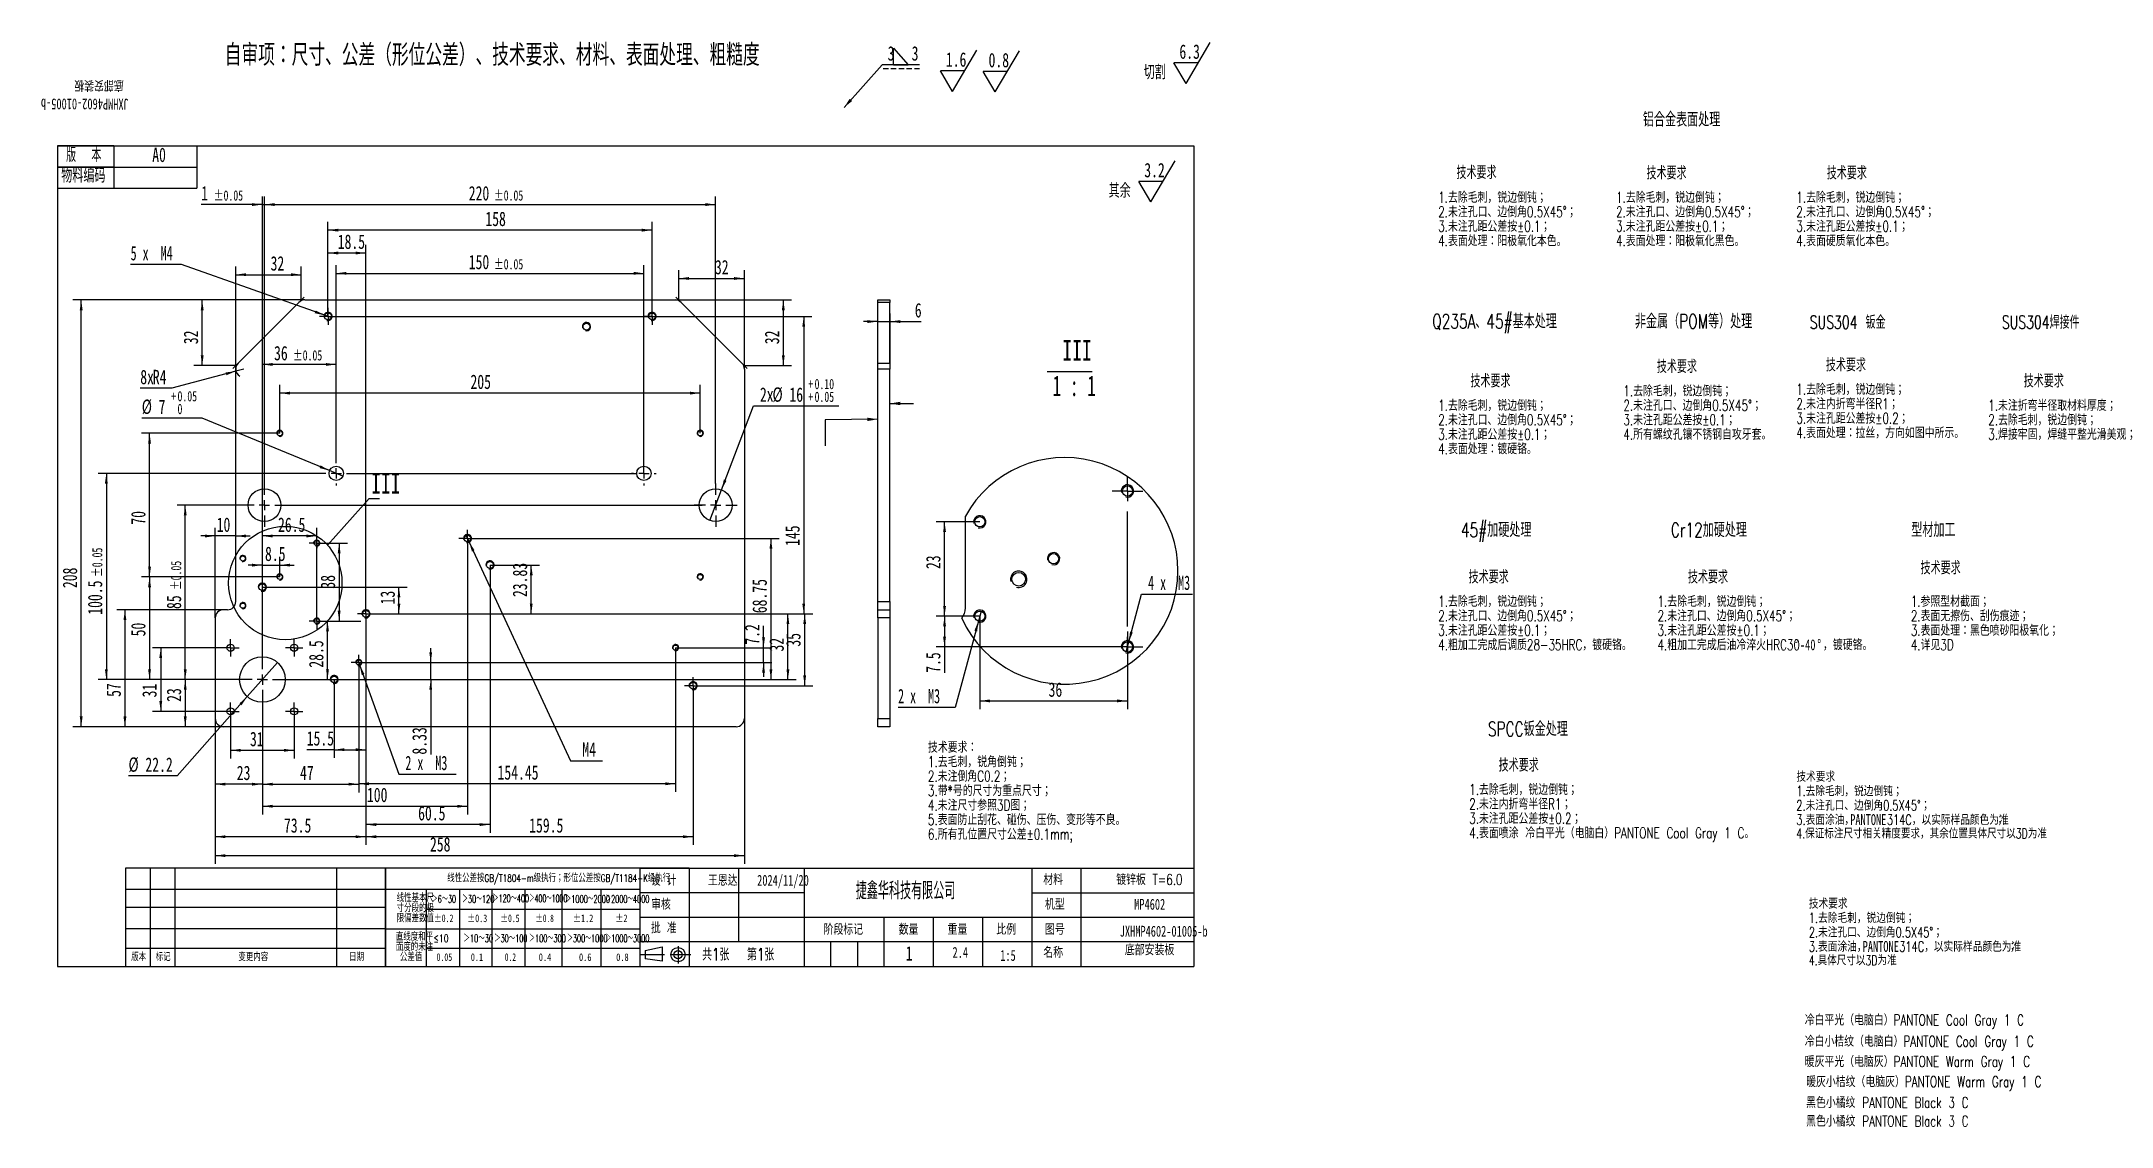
# Model space of a CAD drawing. Extents: x 10 to 515, y -34 to 231.
import ezdxf

# ---------------------------------------------------------------- set-up
doc = ezdxf.new("R2010")
doc.units = 0
doc.linetypes.add('SLD-DASHED', pattern=[1.905, 1.27, -0.635])
doc.linetypes.add('SLD-SOLID', pattern=[0])
doc.layers.get('0').update_dxf_attribs({"linetype": 'CONTINUOUS'})
for name, color, linetype in [('FORMAT', 7, 'SLD-SOLID'), ('细实线层', 7, 'SLD-SOLID'), ('轮廓实线层', 7, 'SLD-SOLID')]:
    doc.layers.add(name, color=color, linetype=linetype)
doc.styles.add('SLDTEXTSTYLE0', font='TXT', dxfattribs={"width": 0.7, "bigfont": 'bigfont'})
doc.styles.add('SLDTEXTSTYLE1', font='TXT', dxfattribs={"width": 0.7})
doc.styles.add('SLDTEXTSTYLE10', font='TXT', dxfattribs={"width": 0.569954, "bigfont": 'bigfont'})
doc.styles.add('SLDTEXTSTYLE11', font='TXT', dxfattribs={"width": 0.542825, "bigfont": 'bigfont'})
doc.styles.add('SLDTEXTSTYLE12', font='TXT', dxfattribs={"width": 0.607411, "bigfont": 'bigfont'})
doc.styles.add('SLDTEXTSTYLE13', font='TXT', dxfattribs={"width": 0.494457, "bigfont": 'bigfont'})
doc.styles.add('SLDTEXTSTYLE14', font='TXT', dxfattribs={"width": 0.523419, "bigfont": 'bigfont'})
doc.styles.add('SLDTEXTSTYLE15', font='TXT', dxfattribs={"width": 0.677411})
doc.styles.add('SLDTEXTSTYLE16', font='TXT', dxfattribs={"width": 0.616681})
doc.styles.add('SLDTEXTSTYLE17', font='TXT', dxfattribs={"width": 0.592279})
doc.styles.add('SLDTEXTSTYLE18', font='TXT', dxfattribs={"width": 0.633851})
doc.styles.add('SLDTEXTSTYLE19', font='TXT', dxfattribs={"width": 0.751649})
doc.styles.add('SLDTEXTSTYLE2', font='TXT', dxfattribs={"width": 0.579353, "bigfont": 'bigfont'})
doc.styles.add('SLDTEXTSTYLE20', font='TXT', dxfattribs={"width": 0.672854})
doc.styles.add('SLDTEXTSTYLE21', font='TXT', dxfattribs={"width": 0.604873})
doc.styles.add('SLDTEXTSTYLE22', font='TXT', dxfattribs={"width": 0.692137})
doc.styles.add('SLDTEXTSTYLE23', font='TXT', dxfattribs={"width": 0.516181, "bigfont": 'bigfont'})
doc.styles.add('SLDTEXTSTYLE24', font='TXT', dxfattribs={"width": 0.786906})
doc.styles.add('SLDTEXTSTYLE25', font='TXT', dxfattribs={"width": 0.513075, "bigfont": 'bigfont'})
doc.styles.add('SLDTEXTSTYLE26', font='TXT', dxfattribs={"width": 0.6, "bigfont": 'bigfont'})
doc.styles.add('SLDTEXTSTYLE27', font='TXT', dxfattribs={"width": 0.614286})
doc.styles.add('SLDTEXTSTYLE28', font='TXT', dxfattribs={"width": 0.62})
doc.styles.add('SLDTEXTSTYLE3', font='TXT', dxfattribs={"width": 0.633333, "bigfont": 'bigfont'})
doc.styles.add('SLDTEXTSTYLE4', font='TXT', dxfattribs={"width": 0.589499, "bigfont": 'bigfont'})
doc.styles.add('SLDTEXTSTYLE5', font='TXT', dxfattribs={"width": 0.526455, "bigfont": 'bigfont'})
doc.styles.add('SLDTEXTSTYLE6', font='TXT', dxfattribs={"width": 0.583287, "bigfont": 'bigfont'})
doc.styles.add('SLDTEXTSTYLE7', font='TXT', dxfattribs={"width": 0.632085})
doc.styles.add('SLDTEXTSTYLE8', font='TXT', dxfattribs={"width": 0.735068, "bigfont": 'bigfont'})
doc.styles.add('SLDTEXTSTYLE9', font='TXT', dxfattribs={"width": 0.615255, "bigfont": 'bigfont'})
doc.dimstyles.new('SLDDIMSTYLE0', dxfattribs={"dimtxt": 0.18, "dimasz": 2.5, "dimexe": 0, "dimexo": 0.0625, "dimgap": 0, "dimtad": 0, "dimtih": 1, "dimtoh": 1, "dimdec": 0, "dimrnd": 1e-09, "dimzin": 0, "dimtxsty": 'STANDARD', "dimsah": 1, "dimcen": 0.09, "dimazin": 3, "dimtfac": 2.5, "dimtdec": 0, "dimtofl": 0, "dimtmove": 0, "dimatfit": 3, "dimtolj": 1, "dimtzin": 0})
doc.dimstyles.new('SLDDIMSTYLE1', dxfattribs={"dimtxt": 3.5, "dimasz": 2.5, "dimexe": 0, "dimexo": 0.0625, "dimgap": 0.875, "dimtad": 2, "dimlfac": 2, "dimrnd": 1e-09, "dimzin": 12, "dimtxsty": 'SLDTEXTSTYLE1', "dimsah": 1, "dimcen": 0.09, "dimazin": 3, "dimtfac": 1, "dimtofl": 0, "dimtmove": 0, "dimatfit": 3, "dimtolj": 1, "dimtzin": 12})
doc.dimstyles.new('SLDDIMSTYLE10', dxfattribs={"dimtxt": 0.18, "dimasz": 2.5, "dimexe": 0, "dimexo": 0.0625, "dimgap": 0, "dimtad": 0, "dimtih": 1, "dimtoh": 1, "dimdec": 0, "dimrnd": 1e-09, "dimzin": 0, "dimtxsty": 'STANDARD', "dimblk1": 'NONE', "dimblk2": 'NONE', "dimsah": 1, "dimcen": 0.09, "dimazin": 3, "dimtfac": 2.5, "dimtdec": 0, "dimtofl": 0, "dimtmove": 0, "dimatfit": 3, "dimtolj": 1, "dimtzin": 0})
doc.dimstyles.new('SLDDIMSTYLE11', dxfattribs={"dimtxt": 3.5, "dimasz": 2.5, "dimexe": 0, "dimexo": 0.0625, "dimgap": 0.875, "dimtad": 0, "dimtih": 1, "dimtoh": 1, "dimdec": 6, "dimrnd": 1e-09, "dimzin": 12, "dimtxsty": 'SLDTEXTSTYLE1', "dimblk1": 'NONE', "dimsah": 1, "dimcen": 0, "dimazin": 3, "dimtfac": 1, "dimtmove": 0, "dimatfit": 3, "dimtolj": 1, "dimtzin": 12})
doc.dimstyles.new('SLDDIMSTYLE12', dxfattribs={"dimtxt": 3.5, "dimasz": 2.5, "dimexe": 0, "dimexo": 0.0625, "dimgap": 0.875, "dimtad": 2, "dimrnd": 1e-09, "dimzin": 12, "dimtxsty": 'SLDTEXTSTYLE1', "dimsah": 1, "dimcen": 0.09, "dimazin": 3, "dimtfac": 1, "dimtofl": 0, "dimtmove": 0, "dimatfit": 3, "dimtolj": 1, "dimtzin": 12})
doc.dimstyles.new('SLDDIMSTYLE2', dxfattribs={"dimtxt": 3.5, "dimasz": 2.5, "dimexe": 0, "dimexo": 0.0625, "dimgap": 0.875, "dimtad": 2, "dimlfac": 2, "dimrnd": 1e-09, "dimzin": 12, "dimtxsty": 'SLDTEXTSTYLE1', "dimsah": 1, "dimcen": 0.09, "dimazin": 3, "dimtfac": 1, "dimtmove": 0, "dimatfit": 3, "dimtolj": 1, "dimtzin": 12})
doc.dimstyles.new('SLDDIMSTYLE3', dxfattribs={"dimtxt": 3.5, "dimasz": 2.5, "dimexe": 0, "dimexo": 0.0625, "dimgap": 0.875, "dimtad": 2, "dimlfac": 2, "dimrnd": 1e-09, "dimzin": 12, "dimtxsty": 'SLDTEXTSTYLE1', "dimsah": 1, "dimcen": 0.09, "dimazin": 3, "dimtol": 1, "dimtp": 0.05, "dimtm": 0.05, "dimtfac": 1, "dimtofl": 0, "dimtmove": 0, "dimatfit": 3, "dimtolj": 1})
doc.dimstyles.new('SLDDIMSTYLE4', dxfattribs={"dimtxt": 3.5, "dimasz": 2.5, "dimexe": 0, "dimexo": 0.0625, "dimgap": 0.875, "dimtad": 0, "dimtih": 1, "dimtoh": 1, "dimdec": 6, "dimlfac": 2, "dimrnd": 1e-09, "dimzin": 12, "dimtxsty": 'SLDTEXTSTYLE1', "dimblk1": 'NONE', "dimsah": 1, "dimcen": 0, "dimazin": 3, "dimtfac": 1, "dimtmove": 0, "dimatfit": 3, "dimtolj": 1, "dimtzin": 12})
doc.dimstyles.new('SLDDIMSTYLE5', dxfattribs={"dimtxt": 3.5, "dimasz": 2.5, "dimexe": 0, "dimexo": 0.0625, "dimgap": 0.875, "dimtad": 0, "dimtih": 1, "dimtoh": 1, "dimlfac": 2, "dimrnd": 1e-09, "dimzin": 12, "dimtxsty": 'SLDTEXTSTYLE1', "dimblk1": 'NONE', "dimsah": 1, "dimcen": 0, "dimazin": 3, "dimtol": 1, "dimtp": 0.1, "dimtm": -0.05, "dimtfac": 1, "dimtmove": 0, "dimatfit": 3, "dimtolj": 1, "dimtzin": 0})
doc.dimstyles.new('SLDDIMSTYLE6', dxfattribs={"dimtxt": 3.5, "dimasz": 2.5, "dimexe": 0, "dimexo": 0.0625, "dimgap": 0.875, "dimtad": 0, "dimtih": 1, "dimtoh": 1, "dimlfac": 2, "dimrnd": 1e-09, "dimzin": 12, "dimtxsty": 'SLDTEXTSTYLE1', "dimblk1": 'NONE', "dimsah": 1, "dimcen": 0, "dimazin": 3, "dimtfac": 1, "dimtmove": 0, "dimatfit": 3, "dimtolj": 1, "dimtzin": 12})
doc.dimstyles.new('SLDDIMSTYLE7', dxfattribs={"dimtxt": 3.5, "dimasz": 2.5, "dimexe": 0, "dimexo": 0.0625, "dimgap": 0.875, "dimtad": 0, "dimtih": 1, "dimtoh": 1, "dimlfac": 2, "dimrnd": 1e-09, "dimzin": 12, "dimtxsty": 'SLDTEXTSTYLE1', "dimblk1": 'NONE', "dimsah": 1, "dimcen": 0, "dimazin": 3, "dimtol": 1, "dimtp": 0.05, "dimtfac": 1, "dimtmove": 0, "dimatfit": 3, "dimtolj": 1})
doc.dimstyles.new('SLDDIMSTYLE8', dxfattribs={"dimtxt": 3.5, "dimasz": 2.5, "dimexe": 0, "dimexo": 0.0625, "dimgap": 0.875, "dimtad": 2, "dimlfac": 2, "dimrnd": 1e-09, "dimzin": 12, "dimtxsty": 'SLDTEXTSTYLE1', "dimsah": 1, "dimcen": 0.09, "dimazin": 3, "dimtol": 1, "dimtp": 0.05, "dimtm": 0.05, "dimtfac": 1, "dimtmove": 0, "dimatfit": 3, "dimtolj": 1})
doc.dimstyles.new('SLDDIMSTYLE9', dxfattribs={"dimtxt": 3.5, "dimasz": 2.5, "dimexe": 0, "dimexo": 0.0625, "dimgap": 0.875, "dimtad": 0, "dimtih": 1, "dimtoh": 1, "dimlfac": 2, "dimrnd": 1e-09, "dimzin": 12, "dimtxsty": 'SLDTEXTSTYLE1', "dimsah": 1, "dimcen": 0, "dimazin": 3, "dimtfac": 1, "dimtofl": 0, "dimtmove": 0, "dimatfit": 3, "dimtolj": 1, "dimtzin": 12})

msp = doc.modelspace()

# ---------------------------------------------------------------- texts
at = {"layer": 'FORMAT'}
for s, insert, char_height, attachment_point, style in [('自审项：尺寸、公差（形位公差）、技术要求、材料、表面处理、粗糙度', (120.17009732, 230.25653498), 5.2916666667, 2, 'SLDTEXTSTYLE0'), ('铝合金表面处理', (400.671496, 213.62727398), 3.5, 1, 'SLDTEXTSTYLE0'), ('版  本', (16.31484486, 205.02985207), 3.5, 1, 'SLDTEXTSTYLE26'), ('A0', (38.95999814, 205.02985207), 3.5, 2, 'SLDTEXTSTYLE1'), ('物料编码', (15.1178318, 199.97729867), 3.5, 1, 'SLDTEXTSTYLE0'), ('Q235A、45#基本处理', (349.31716405, 164.45689151), 3.5, 1, 'SLDTEXTSTYLE0'), ('非金属（POM等）处理', (398.72218942, 164.45689151), 3.5, 1, 'SLDTEXTSTYLE0'), ('SUS304 钣金', (441.34097584, 164.06447229), 3.175, 1, 'SLDTEXTSTYLE0'), ('SUS304焊接件', (488.17160751, 164.06447229), 3.175, 1, 'SLDTEXTSTYLE0'), ('45#加硬处理', (356.30858255, 113.62217497), 3.5, 1, 'SLDTEXTSTYLE0'), ('Cr12加硬处理', (407.48272289, 113.62217497), 3.5, 1, 'SLDTEXTSTYLE0'), ('型材加工', (466.09426156, 113.62217497), 3.5, 1, 'SLDTEXTSTYLE0'), ('SPCC钣金处理', (362.88548794, 65.11547427), 3.5, 1, 'SLDTEXTSTYLE0'), ('线性公差按GB/T1804-m级执行；形位公差按GB/T1184-K级执行', (136.38307697, 27.92339481), 1.8520833333, 2, 'SLDTEXTSTYLE0'), ('设 计', (158.89302567, 27.79820457), 2.645833333, 1, 'SLDTEXTSTYLE3'), ('王恩达', (176.37604492, 27.79820457), 2.645833333, 2, 'SLDTEXTSTYLE0'), ('2024/11/20', (191.05418658, 27.79820457), 2.645833333, 2, 'SLDTEXTSTYLE1'), ('捷鑫华科技有限公司', (208.78751546, 26.06485441), 4.233333333, 1, 'SLDTEXTSTYLE2'), ('材料', (254.50044483, 27.98101844), 2.645833333, 1, 'SLDTEXTSTYLE0'), ('镀锌板 T=6.0', (280.35430536, 27.98101844), 2.645833333, 2, 'SLDTEXTSTYLE0'), ('＞6～30', (105.34571347, 22.818428), 1.852083333, 1, 'SLDTEXTSTYLE4'), ('＞30～120', (112.86870928, 22.818428), 1.852083333, 1, 'SLDTEXTSTYLE5'), ('＞120～400', (120.24049, 22.97903536), 1.852083333, 1, 'SLDTEXTSTYLE6'), ('＞400～1000', (129.20803734, 22.97903536), 1.852083333, 1, 'SLDTEXTSTYLE13'), ('＞1000～2000', (138.06088088, 22.818428), 1.852083333, 1, 'SLDTEXTSTYLE14'), ('＞2000～4000', (147.80194395, 22.818428), 1.852083333, 1, 'SLDTEXTSTYLE23'), ('审核', (158.89547551, 21.95707482), 2.645833333, 1, 'SLDTEXTSTYLE0'), ('机型', (254.90535394, 21.95707482), 2.645833333, 1, 'SLDTEXTSTYLE0'), ('MP4602', (280.44813854, 21.95707482), 2.645833333, 2, 'SLDTEXTSTYLE1'), ('±0.2', (105.94421069, 18.1427057), 1.852083333, 1, 'SLDTEXTSTYLE7'), ('±0.3', (114.0605591, 18.1427057), 1.852083333, 1, 'SLDTEXTSTYLE15'), ('±0.5', (122.16619148, 18.1427057), 1.852083333, 1, 'SLDTEXTSTYLE16'), ('±0.8', (130.71714266, 18.1427057), 1.852083333, 1, 'SLDTEXTSTYLE17'), ('±1.2', (139.7997812, 18.1427057), 1.852083333, 1, 'SLDTEXTSTYLE22'), ('±2', (150.1753541, 18.1427057), 1.852083333, 1, 'SLDTEXTSTYLE24'), ('批 准', (158.89547551, 16.2213884), 2.645833333, 1, 'SLDTEXTSTYLE3'), ('阶段标记', (200.94039482, 15.85164558), 2.645833333, 1, 'SLDTEXTSTYLE0'), ('数量', (219.26147487, 15.85164558), 2.645833333, 1, 'SLDTEXTSTYLE0'), ('重量', (231.17316463, 15.85164558), 2.645833333, 1, 'SLDTEXTSTYLE0'), ('比例', (243.05839084, 15.85164558), 2.645833333, 1, 'SLDTEXTSTYLE0'), ('图号', (254.90535394, 15.85164558), 2.645833333, 1, 'SLDTEXTSTYLE0'), ('≤10', (105.89937318, 13.23360741), 1.852083333, 1, 'SLDTEXTSTYLE8'), ('＞10～30', (113.15681113, 13.23360741), 1.852083333, 1, 'SLDTEXTSTYLE12'), ('＞30～100', (120.63280765, 13.23360741), 1.852083333, 1, 'SLDTEXTSTYLE9'), ('＞100～300', (129.13437888, 13.23360741), 1.852083333, 1, 'SLDTEXTSTYLE10'), ('＞300～1000', (138.42528147, 13.23360741), 1.852083333, 1, 'SLDTEXTSTYLE11'), ('＞1000～3000', (147.84310049, 13.23360741), 1.852083333, 1, 'SLDTEXTSTYLE25'), ('共1张', (171.33703035, 9.89744571), 3, 1, 'SLDTEXTSTYLE0'), ('第1张', (182.28861661, 9.89744571), 3, 1, 'SLDTEXTSTYLE0'), ('1', (220.95796404, 10.41975735), 3.5, 1, 'SLDTEXTSTYLE1'), ('2.4', (234.2685447, 10.23159508), 2.645833333, 2, 'SLDTEXTSTYLE1'), ('名称', (254.52243588, 10.23159508), 2.645833333, 1, 'SLDTEXTSTYLE0'), ('版本', (32.17089719, 8.66743717), 1.852083333, 1, 'SLDTEXTSTYLE0'), ('标记', (38.14630261, 8.66743717), 1.852083333, 1, 'SLDTEXTSTYLE0'), ('变更内容', (58.29509198, 8.66743717), 1.852083333, 1, 'SLDTEXTSTYLE0'), ('日期', (85.29748169, 8.66743717), 1.852083333, 1, 'SLDTEXTSTYLE0'), ('0.05', (106.58532998, 8.67924688), 1.852083333, 1, 'SLDTEXTSTYLE18'), ('0.1', (114.96087213, 8.67924688), 1.852083333, 1, 'SLDTEXTSTYLE19'), ('0.2', (123.22987694, 8.67924688), 1.852083333, 1, 'SLDTEXTSTYLE21'), ('0.4', (131.51664877, 8.66743717), 1.852083333, 1, 'SLDTEXTSTYLE20'), ('0.6', (141.32193432, 8.66743717), 1.852083333, 1, 'SLDTEXTSTYLE1'), ('0.8', (150.3931919, 8.66743717), 1.852083333, 1, 'SLDTEXTSTYLE1'), ('1:5', (245.89833904, 9.48337775), 2.645833333, 2, 'SLDTEXTSTYLE1'), ('冷白平光（电脑白）PANTONE Cool Gray 1 C', (440.10535413, -6.23312458), 2.6458333333, 1, 'SLDTEXTSTYLE0'), ('冷白小桔纹（电脑白）PANTONE Cool Gray 1 C', (440.10535413, -11.43650765), 2.6458333333, 1, 'SLDTEXTSTYLE0'), ('暖灰平光（电脑灰）PANTONE Warm Gray 1 C', (440.10535413, -16.36700882), 2.6458333333, 1, 'SLDTEXTSTYLE0'), ('暖灰小桔纹（电脑灰）PANTONE Warm Gray 1 C', (440.45028986, -21.28198284), 2.6458333333, 1, 'SLDTEXTSTYLE0'), ('黑色小橘纹 PANTONE Black 3 C', (440.45028986, -26.35994062), 2.6458333333, 1, 'SLDTEXTSTYLE0'), ('黑色小橘纹 PANTONE Black 3 C', (440.45028986, -30.88604127), 2.6458333333, 1, 'SLDTEXTSTYLE0')]:
    msp.add_mtext(s, dxfattribs=dict(at, insert=insert, char_height=char_height, attachment_point=attachment_point, style=style))
at = {"layer": '细实线层', "insert": (90.66936055, 125.71894653), "char_height": 5, "attachment_point": 1, "style": 'SLDTEXTSTYLE1'}
msp.add_mtext('III', dxfattribs=at)

# ---------------------------------------------------------------- blocks, each defined once
blk = doc.blocks.new('SW_NOTE_0')
at = {"layer": 'FORMAT', "color": 0, "attachment_point": 1}
for s, insert, char_height, style in [('技术要求', (0, 3.22), 2.5, 'SLDTEXTSTYLE0'), ('2.未注孔口、边倒角0.5X45°；', (0, -3.78), 2.5, 'SLDTEXTSTYLE0'), ('1.去除毛刺，锐边倒钝；', (0, -0.28), 2.5, 'SLDTEXTSTYLE0'), ('3.表面涂油，', (0, -7.28), 2.5, 'SLDTEXTSTYLE0'), ('PANTONE', (13.12, -7.17), 2.646, 'SLDTEXTSTYLE1'), ('314C，以实际样品颜色为准', (22.06, -7.28), 2.5, 'SLDTEXTSTYLE0'), ('；', (48.46, -7.44), 2.38, 'SLDTEXTSTYLE0'), ('4.保证标注尺寸相关精度要求，其余位置具体尺寸以3D为准', (0, -10.69), 2.3813, 'SLDTEXTSTYLE0')]:
    blk.add_mtext(s, dxfattribs=dict(at, insert=insert, char_height=char_height, style=style))
blk = doc.blocks.new('SW_NOTE_0_1')
at = {"layer": 'FORMAT', "color": 0, "attachment_point": 1}
for s, insert, char_height, style in [('技术要求', (0, 3.22), 2.5, 'SLDTEXTSTYLE0'), ('2.未注孔口、边倒角0.5X45°；', (0, -3.78), 2.5, 'SLDTEXTSTYLE0'), ('1.去除毛刺，锐边倒钝；', (0, -0.28), 2.5, 'SLDTEXTSTYLE0'), ('3.表面涂油，', (0, -7.28), 2.5, 'SLDTEXTSTYLE0'), ('PANTONE', (13.12, -7.17), 2.646, 'SLDTEXTSTYLE1'), ('314C，以实际样品颜色为准', (22.06, -7.28), 2.5, 'SLDTEXTSTYLE0'), ('；', (48.46, -7.44), 2.38, 'SLDTEXTSTYLE0'), ('4.具体尺寸以3D为准', (0, -10.69), 2.3813, 'SLDTEXTSTYLE0')]:
    blk.add_mtext(s, dxfattribs=dict(at, insert=insert, char_height=char_height, style=style))
blk = doc.blocks.new('SW_NOTE_0_2')
at = {"layer": 'FORMAT', "color": 0, "attachment_point": 1, "style": 'SLDTEXTSTYLE0'}
for s, insert, char_height in [('技术要求', (5.95, 4.09), 3.175), ('1.去除毛刺，锐边倒钝；', (-1.23, -2.12), 2.6458), ('2.未注内折弯半径R1；', (-1.23, -5.64), 2.6458), ('3.未注孔距公差按±0.2；', (-1.23, -9.17), 2.6458), ('4.表面处理：拉丝，方向如图中所示。', (-1.23, -12.7), 2.6458)]:
    blk.add_mtext(s, dxfattribs=dict(at, insert=insert, char_height=char_height))
blk = doc.blocks.new('SW_NOTE_0_3')
at = {"layer": 'FORMAT', "color": 0, "attachment_point": 1, "style": 'SLDTEXTSTYLE0'}
for s, insert, char_height in [('技术要求：', (0, 3.41), 2.646), ('1.去毛刺，锐角倒钝；', (0, -0.12), 2.6458), ('2.未注倒角C0.2；', (0, -3.64), 2.6458), ('3.带*号的尺寸为重点尺寸；', (0, -7.17), 2.6458), ('4.未注尺寸参照3D图；', (0, -10.7), 2.6458), ('5.表面防止刮花、碰伤、压伤、变形等不良。', (0, -14.23), 2.6458), ('6.所有孔位置尺寸公差±0.1mm;', (0, -17.76), 2.6458)]:
    blk.add_mtext(s, dxfattribs=dict(at, insert=insert, char_height=char_height))
blk = doc.blocks.new('SW_NOTE_0_4')
at = {"layer": 'FORMAT', "color": 0, "attachment_point": 1, "style": 'SLDTEXTSTYLE0'}
for s, insert, char_height in [('技术要求', (0, 4.09), 3.175), ('1.去除毛刺，锐边倒钝；', (-7.41, -2.12), 2.6458), ('2.未注孔口、边倒角0.5X45°；', (-7.41, -5.64), 2.6458), ('3.未注孔距公差按±0.1；', (-7.41, -9.17), 2.6458), ('4.表面处理：阳极氧化黑色。', (-7.41, -12.7), 2.6458)]:
    blk.add_mtext(s, dxfattribs=dict(at, insert=insert, char_height=char_height))
blk = doc.blocks.new('SW_NOTE_0_5')
at = {"layer": 'FORMAT', "color": 0, "attachment_point": 1, "style": 'SLDTEXTSTYLE0'}
for s, insert, char_height in [('技术要求', (0, 4.09), 3.175), ('1.去除毛刺，锐边倒钝；', (-4.45, -2.22), 2.6458), ('2.未注孔口、边倒角0.5X45°；', (-4.45, -5.74), 2.6458), ('3.未注孔距公差按±0.1；', (-4.45, -9.27), 2.6458), ('4.表面处理：阳极氧化本色。', (-4.45, -12.8), 2.6458)]:
    blk.add_mtext(s, dxfattribs=dict(at, insert=insert, char_height=char_height))
blk = doc.blocks.new('SW_NOTE_0_6')
at = {"layer": 'FORMAT', "color": 0, "attachment_point": 1, "style": 'SLDTEXTSTYLE0'}
for s, insert, char_height in [('技术要求', (2.38, 4.09), 3.175), ('1.参照型材截面；', (0, -4.35), 2.646), ('2.表面无擦伤、刮伤痕迹；', (0, -7.88), 2.6458), ('3.表面处理：黑色喷砂阳极氧化；', (0, -11.41), 2.6458), ('4.详见3D', (0, -14.93), 2.646)]:
    blk.add_mtext(s, dxfattribs=dict(at, insert=insert, char_height=char_height))
blk = doc.blocks.new('SW_NOTE_0_7')
at = {"layer": 'FORMAT', "color": 0, "attachment_point": 1, "style": 'SLDTEXTSTYLE0'}
for s, insert, char_height in [('技术要求', (1.19, 4.09), 3.175), ('1.去除毛刺，锐边倒钝；', (-6.67, -2.12), 2.6458), ('2.未注孔口、边倒角0.5X45°；', (-6.67, -5.64), 2.6458), ('3.未注孔距公差按±0.1；', (-6.67, -9.17), 2.6458), ('4.表面处理：镀硬铬。', (-6.67, -12.7), 2.6458)]:
    blk.add_mtext(s, dxfattribs=dict(at, insert=insert, char_height=char_height))
blk = doc.blocks.new('SW_NOTE_0_8')
at = {"layer": 'FORMAT', "color": 0, "attachment_point": 1, "style": 'SLDTEXTSTYLE0'}
for s, insert, char_height in [('技术要求', (5.95, 4.09), 3.175), ('1.去除毛刺，锐边倒钝；', (-1.23, -2.12), 2.6458), ('2.未注内折弯半径R1；', (-1.23, -5.64), 2.6458), ('3.未注孔距公差按±0.2；', (-1.23, -9.17), 2.6458), ('4.表面喷涂 冷白平光（电脑白）PANTONE Cool Gray 1 C。', (-1.23, -12.7), 2.6458)]:
    blk.add_mtext(s, dxfattribs=dict(at, insert=insert, char_height=char_height))
blk = doc.blocks.new('SW_NOTE_0_9')
at = {"layer": 'FORMAT', "color": 0, "attachment_point": 1, "style": 'SLDTEXTSTYLE0'}
for s, insert, char_height in [('技术要求', (0, 4.09), 3.175), ('1.去除毛刺，锐边倒钝；', (-8.15, -2.12), 2.6458), ('2.未注孔口、边倒角0.5X45°；', (-8.15, -5.64), 2.6458), ('3.未注孔距公差按±0.1；', (-8.15, -9.17), 2.6458), ('4.所有螺纹孔镶不锈钢自攻牙套。', (-8.15, -12.7), 2.6458)]:
    blk.add_mtext(s, dxfattribs=dict(at, insert=insert, char_height=char_height))
blk = doc.blocks.new('SW_NOTE_0_10')
at = {"layer": 'FORMAT', "color": 0, "attachment_point": 1, "style": 'SLDTEXTSTYLE0'}
for s, insert, char_height in [('技术要求', (0, 4.09), 3.175), ('1.去除毛刺，锐边倒钝；', (-7.41, -2.12), 2.6458), ('2.未注孔口、边倒角0.5X45°；', (-7.41, -5.64), 2.6458), ('3.未注孔距公差按±0.1；', (-7.41, -9.17), 2.6458), ('4.表面硬质氧化本色。', (-7.41, -12.7), 2.6458)]:
    blk.add_mtext(s, dxfattribs=dict(at, insert=insert, char_height=char_height))
blk = doc.blocks.new('SW_NOTE_0_11')
at = {"layer": 'FORMAT', "color": 0, "attachment_point": 1, "style": 'SLDTEXTSTYLE0'}
for s, insert, char_height in [('技术要求', (0, 4.09), 3.175), ('1.未注折弯半径取材料厚度；', (-8.64, -2.12), 2.6458), ('2.去除毛刺，锐边倒钝；', (-8.64, -5.64), 2.6458), ('3.焊接牢固，焊缝平整光滑美观；', (-8.64, -9.17), 2.6458)]:
    blk.add_mtext(s, dxfattribs=dict(at, insert=insert, char_height=char_height))
blk = doc.blocks.new('SW_NOTE_0_12')
at = {"layer": 'FORMAT', "color": 0, "attachment_point": 1}
for s, insert, char_height, style in [('技术要求', (0, 4.09), 3.175, 'SLDTEXTSTYLE0'), ('1.去除毛刺，锐边倒钝；', (-7.41, -2.12), 2.6458, 'SLDTEXTSTYLE0'), ('2.未注孔口、边倒角0.5X45°；', (-7.41, -5.64), 2.6458, 'SLDTEXTSTYLE0'), ('3.未注孔距公差按±0.1；', (-7.41, -9.17), 2.6458, 'SLDTEXTSTYLE0'), ('4.粗加工完成后油冷淬火HRC30', (-7.41, -12.7), 2.6458, 'SLDTEXTSTYLE0'), ('%%d', (25.92, -12.7), 2.646, 'SLDTEXTSTYLE1'), ('-40', (27.32, -12.7), 2.646, 'SLDTEXTSTYLE1'), ('%%d', (31.53, -12.7), 2.646, 'SLDTEXTSTYLE1'), ('，镀硬铬。', (32.92, -12.7), 2.646, 'SLDTEXTSTYLE0')]:
    blk.add_mtext(s, dxfattribs=dict(at, insert=insert, char_height=char_height, style=style))
blk = doc.blocks.new('SW_NOTE_0_13')
at = {"layer": 'FORMAT', "color": 0, "attachment_point": 1, "style": 'SLDTEXTSTYLE0'}
for s, insert, char_height in [('技术要求', (0, 4.09), 3.175), ('1.去除毛刺，锐边倒钝；', (-7.41, -2.12), 2.6458), ('2.未注孔口、边倒角0.5X45°；', (-7.41, -5.64), 2.6458), ('3.未注孔距公差按±0.1；', (-7.41, -9.17), 2.6458), ('4.粗加工完成后调质28-35HRC，镀硬铬。', (-7.41, -12.7), 2.6458)]:
    blk.add_mtext(s, dxfattribs=dict(at, insert=insert, char_height=char_height))
blk = doc.blocks.new('SW_NOTE_0_14')
at = {"layer": 'FORMAT', "color": 0, "char_height": 1.852, "attachment_point": 2, "style": 'SLDTEXTSTYLE0'}
for s, insert in [('线性基本尺', (6.37, 2.39)), ('寸分段的极', (6.37, -0.08)), ('限偏差数值', (6.37, -2.55))]:
    blk.add_mtext(s, dxfattribs=dict(at, insert=insert))
blk = doc.blocks.new('SW_NOTE_0_15')
at = {"layer": 'FORMAT', "color": 0, "char_height": 1.852, "attachment_point": 2, "style": 'SLDTEXTSTYLE0'}
for s, insert in [('面度的未注', (6.37, -0.08)), ('直线度和平', (6.37, 2.39)), ('公差值', (5.55, -2.55))]:
    blk.add_mtext(s, dxfattribs=dict(at, insert=insert))
blk = doc.blocks.new('SW_NOTE_0_16')
at = {"layer": 'FORMAT', "color": 0, "attachment_point": 2}
for s, insert, char_height, style in [('JXHMP4602-01005-b', (17.12, 3.41), 2.6458, 'SLDTEXTSTYLE1'), ('底部安装板', (13.67, -1.12), 2.646, 'SLDTEXTSTYLE0')]:
    blk.add_mtext(s, dxfattribs=dict(at, insert=insert, char_height=char_height, style=style))
blk = doc.blocks.new('SW_NOTE_0_17')
at = {"layer": 'FORMAT', "color": 0, "attachment_point": 2, "rotation": 180}
for s, insert, char_height, style in [('底部安装板', (-13.67, 1.12), 2.646, 'SLDTEXTSTYLE0'), ('JXHMP4602-01005-b', (-17.12, -3.41), 2.6458, 'SLDTEXTSTYLE1')]:
    blk.add_mtext(s, dxfattribs=dict(at, insert=insert, char_height=char_height, style=style))
blk = doc.blocks.new('SW_SFSYMBOL_0')
at = {"layer": 'FORMAT', "color": 0}
for p, q in [((1.63, -5), (7.53, 5)), ((1.63, -5), (-1.32, 0)), ((4.58, 0), (-1.32, 0))]:
    blk.add_line(p, q, dxfattribs=at)
at = {"layer": 'FORMAT', "color": 0, "char_height": 3.5, "attachment_point": 1}
for s, insert, style in [('3.2', (0, 4.51), 'SLDTEXTSTYLE1'), ('其余', (-8.69, -0.49), 'SLDTEXTSTYLE0')]:
    blk.add_mtext(s, dxfattribs=dict(at, insert=insert, style=style))
blk = doc.blocks.new('SW_SFSYMBOL_1')
at = {"layer": 'FORMAT', "color": 0}
for p, q in [((1.63, -5), (7.53, 5)), ((1.63, -5), (-1.32, 0)), ((4.58, 0), (-1.32, 0))]:
    blk.add_line(p, q, dxfattribs=at)
at = {"layer": 'FORMAT', "color": 0, "char_height": 3.5, "attachment_point": 1}
for s, insert, style in [('6.3', (0, 4.51), 'SLDTEXTSTYLE1'), ('切割', (-8.69, -0.49), 'SLDTEXTSTYLE0')]:
    blk.add_mtext(s, dxfattribs=dict(at, insert=insert, style=style))
blk = doc.blocks.new('SW_SFSYMBOL_2')
at = {"layer": 'FORMAT', "color": 0}
for p, q in [((1.63, -5), (7.53, 5)), ((1.63, -5), (-1.32, 0)), ((4.58, 0), (-1.32, 0))]:
    blk.add_line(p, q, dxfattribs=at)
at = {"layer": 'FORMAT', "color": 0, "insert": (0, 4.51), "char_height": 3.5, "attachment_point": 1, "style": 'SLDTEXTSTYLE1'}
blk.add_mtext('0.8', dxfattribs=at)
blk = doc.blocks.new('SW_SFSYMBOL_3')
at = {"layer": 'FORMAT', "color": 0}
for p, q in [((1.63, -5), (7.53, 5)), ((1.63, -5), (-1.32, 0)), ((4.58, 0), (-1.32, 0))]:
    blk.add_line(p, q, dxfattribs=at)
at = {"layer": 'FORMAT', "color": 0, "insert": (0, 4.51), "char_height": 3.5, "attachment_point": 1, "style": 'SLDTEXTSTYLE1'}
blk.add_mtext('1.6', dxfattribs=at)
blk = doc.blocks.new('SW_SYMBOL_WELD_FILL')
at = {"layer": 'FORMAT', "color": 0}
for p, q in [((100, 0), (100, 900)), ((100, 900), (900, 0)), ((100, 0), (900, 0))]:
    blk.add_line(p, q, dxfattribs=at)
blk = doc.blocks.new('SW_WELDSYMBOL_0')
at = {"layer": 'FORMAT', "color": 0}
blk.add_line((9.11, 0), (0, 0), dxfattribs=at)
at = {"layer": 'FORMAT', "color": 0, "linetype": 'SLD-DASHED'}
blk.add_line((9.11, -1), (0, -1), dxfattribs=at)
at = {"layer": 'FORMAT', "color": 0, "xscale": 0.004511737089201878, "yscale": 0.004511737089201878, "zscale": 0.004511737089201878}
blk.add_blockref('SW_SYMBOL_WELD_FILL', (2.29, 0), dxfattribs=at)
at = {"layer": 'FORMAT', "color": 0, "char_height": 3.5, "attachment_point": 1, "style": 'SLDTEXTSTYLE1'}
for insert in [(1.31, 4.51), (7.16, 4.51)]:
    blk.add_mtext('3', dxfattribs=dict(at, insert=insert))
blk = doc.blocks.new('_D')
at = {"layer": 'FORMAT'}
for p, q in [((74.47, 167.9), (47.47, 167.9)), ((49.47, 151.9), (49.47, 167.9)), ((57.64, 151.9), (47.47, 151.9))]:
    blk.add_line(p, q, dxfattribs=at)
for points in [[(49.47, 167.9), (49.12, 165.4), (49.82, 165.4)], [(49.47, 151.9), (49.82, 154.4), (49.12, 154.4)]]:
    blk.add_solid(points, dxfattribs=at)
at = {"layer": 'FORMAT', "insert": (44.96, 157.12), "char_height": 3.5, "attachment_point": 1, "rotation": 90, "style": 'SLDTEXTSTYLE1'}
blk.add_mtext('32', dxfattribs=at)
blk = doc.blocks.new('_D_1')
at = {"layer": 'FORMAT'}
for p, q in [((57.64, 151.9), (57.64, 176.06)), ((57.64, 174.06), (73.64, 174.06)), ((73.64, 167.9), (73.64, 176.06))]:
    blk.add_line(p, q, dxfattribs=at)
for points in [[(57.64, 174.06), (60.14, 173.71), (60.14, 174.41)], [(73.64, 174.06), (71.14, 174.41), (71.14, 173.71)]]:
    blk.add_solid(points, dxfattribs=at)
at = {"layer": 'FORMAT', "insert": (66.14, 178.57), "char_height": 3.5, "attachment_point": 1, "style": 'SLDTEXTSTYLE1'}
blk.add_mtext('32', dxfattribs=at)
blk = doc.blocks.new('_D_2')
at = {"layer": 'FORMAT'}
for p, q in [((165.64, 167.9), (165.64, 175.14)), ((165.64, 173.14), (181.64, 173.14)), ((181.64, 151.9), (181.64, 175.14))]:
    blk.add_line(p, q, dxfattribs=at)
for points in [[(165.64, 173.14), (168.14, 172.79), (168.14, 173.49)], [(181.64, 173.14), (179.14, 173.49), (179.14, 172.79)]]:
    blk.add_solid(points, dxfattribs=at)
at = {"layer": 'FORMAT', "insert": (174.46, 177.65), "char_height": 3.5, "attachment_point": 1, "style": 'SLDTEXTSTYLE1'}
blk.add_mtext('32', dxfattribs=at)
blk = doc.blocks.new('_D_3')
at = {"layer": 'FORMAT'}
for p, q in [((165.64, 167.9), (193.13, 167.9)), ((191.13, 167.9), (191.13, 151.9)), ((181.64, 151.9), (193.13, 151.9))]:
    blk.add_line(p, q, dxfattribs=at)
for points in [[(191.13, 167.9), (190.78, 165.4), (191.48, 165.4)], [(191.13, 151.9), (191.48, 154.4), (190.78, 154.4)]]:
    blk.add_solid(points, dxfattribs=at)
at = {"layer": 'FORMAT', "insert": (186.62, 157.12), "char_height": 3.5, "attachment_point": 1, "rotation": 90, "style": 'SLDTEXTSTYLE1'}
blk.add_mtext('32', dxfattribs=at)
blk = doc.blocks.new('_D_4')
at = {"layer": 'FORMAT'}
for p, q in [((52.64, 65.9), (52.64, 30.48)), ((181.64, 65.9), (181.64, 30.48)), ((52.64, 32.48), (181.64, 32.48))]:
    blk.add_line(p, q, dxfattribs=at)
for points in [[(52.64, 32.48), (55.14, 32.13), (55.14, 32.83)], [(181.64, 32.48), (179.14, 32.83), (179.14, 32.13)]]:
    blk.add_solid(points, dxfattribs=at)
at = {"layer": 'FORMAT', "insert": (105, 36.99), "char_height": 3.5, "attachment_point": 1, "style": 'SLDTEXTSTYLE1'}
blk.add_mtext('258', dxfattribs=at)
blk = doc.blocks.new('_D_5')
at = {"layer": 'FORMAT'}
for p, q in [((74.47, 167.9), (17.98, 167.9)), ((19.98, 63.9), (19.98, 167.9)), ((54.64, 63.9), (17.98, 63.9))]:
    blk.add_line(p, q, dxfattribs=at)
for points in [[(19.98, 167.9), (19.63, 165.4), (20.33, 165.4)], [(19.98, 63.9), (20.33, 66.4), (19.63, 66.4)]]:
    blk.add_solid(points, dxfattribs=at)
at = {"layer": 'FORMAT', "insert": (15.47, 97.68), "char_height": 3.5, "attachment_point": 1, "rotation": 90, "style": 'SLDTEXTSTYLE1'}
blk.add_mtext('208', dxfattribs=at)
blk = doc.blocks.new('_D_6')
at = {"layer": 'FORMAT'}
for p, q in [((54.64, 92.4), (28.64, 92.4)), ((30.64, 92.4), (30.64, 63.9)), ((54.64, 63.9), (28.64, 63.9))]:
    blk.add_line(p, q, dxfattribs=at)
for points in [[(30.64, 92.4), (30.29, 89.9), (30.99, 89.9)], [(30.64, 63.9), (30.99, 66.4), (30.29, 66.4)]]:
    blk.add_solid(points, dxfattribs=at)
at = {"layer": 'FORMAT', "insert": (26.13, 71.17), "char_height": 3.5, "attachment_point": 1, "rotation": 90, "style": 'SLDTEXTSTYLE1'}
blk.add_mtext('57', dxfattribs=at)
blk = doc.blocks.new('_D_7')
at = {"layer": 'FORMAT'}
for p, q in [((56.39, 65.52), (56.39, 56.15)), ((71.89, 65.52), (71.89, 56.15)), ((56.39, 58.15), (71.89, 58.15))]:
    blk.add_line(p, q, dxfattribs=at)
for points in [[(56.39, 58.15), (58.89, 57.8), (58.89, 58.5)], [(71.89, 58.15), (69.39, 58.5), (69.39, 57.8)]]:
    blk.add_solid(points, dxfattribs=at)
at = {"layer": 'FORMAT', "insert": (61.12, 62.66), "char_height": 3.5, "attachment_point": 1, "style": 'SLDTEXTSTYLE1'}
blk.add_mtext('31', dxfattribs=at)
blk = doc.blocks.new('_D_8')
at = {"layer": 'FORMAT'}
for p, q in [((54.27, 83.15), (37.37, 83.15)), ((39.37, 83.15), (39.37, 67.65)), ((54.27, 67.65), (37.37, 67.65))]:
    blk.add_line(p, q, dxfattribs=at)
for points in [[(39.37, 83.15), (39.02, 80.65), (39.72, 80.65)], [(39.37, 67.65), (39.72, 70.15), (39.02, 70.15)]]:
    blk.add_solid(points, dxfattribs=at)
at = {"layer": 'FORMAT', "insert": (34.86, 71.04), "char_height": 3.5, "attachment_point": 1, "rotation": 90, "style": 'SLDTEXTSTYLE1'}
blk.add_mtext('31', dxfattribs=at)
blk = doc.blocks.new('_D_9')
at = {"layer": 'FORMAT'}
for p, q in [((52.64, 90.4), (52.64, 112.38)), ((52.64, 110.38), (49.14, 110.38)), ((57.64, 110.38), (52.64, 110.38)), ((57.64, 110.38), (61.14, 110.38))]:
    blk.add_line(p, q, dxfattribs=at)
for points in [[(52.64, 110.38), (50.14, 110.73), (50.14, 110.03)], [(57.64, 110.38), (60.14, 110.03), (60.14, 110.73)]]:
    blk.add_solid(points, dxfattribs=at)
at = {"layer": 'FORMAT', "insert": (53, 114.89), "char_height": 3.5, "attachment_point": 1, "style": 'SLDTEXTSTYLE1'}
blk.add_mtext('10', dxfattribs=at)
blk = doc.blocks.new('_D_10')
at = {"layer": 'FORMAT'}
for p, q in [((80.14, 163.9), (80.14, 186.91)), ((159.14, 163.9), (159.14, 186.91)), ((159.14, 184.91), (80.14, 184.91))]:
    blk.add_line(p, q, dxfattribs=at)
for points in [[(80.14, 184.91), (82.64, 184.56), (82.64, 185.26)], [(159.14, 184.91), (156.64, 185.26), (156.64, 184.56)]]:
    blk.add_solid(points, dxfattribs=at)
at = {"layer": 'FORMAT', "insert": (118.5, 189.42), "char_height": 3.5, "attachment_point": 1, "style": 'SLDTEXTSTYLE1'}
blk.add_mtext('158', dxfattribs=at)
blk = doc.blocks.new('_D_11')
at = {"layer": 'FORMAT'}
for p, q in [((89.39, 89.32), (89.39, 35.09)), ((52.64, 65.9), (52.64, 35.09)), ((89.39, 37.09), (52.64, 37.09))]:
    blk.add_line(p, q, dxfattribs=at)
for points in [[(52.64, 37.09), (55.14, 36.74), (55.14, 37.44)], [(89.39, 37.09), (86.89, 37.44), (86.89, 36.74)]]:
    blk.add_solid(points, dxfattribs=at)
at = {"layer": 'FORMAT', "insert": (69.41, 41.6), "char_height": 3.5, "attachment_point": 1, "style": 'SLDTEXTSTYLE1'}
blk.add_mtext('73.5', dxfattribs=at)
blk = doc.blocks.new('_D_12')
at = {"layer": 'FORMAT'}
for p, q in [((59.39, 117.9), (43.34, 117.9)), ((45.34, 75.4), (45.34, 117.9)), ((57.34, 75.4), (43.34, 75.4))]:
    blk.add_line(p, q, dxfattribs=at)
for points in [[(45.34, 117.9), (44.99, 115.4), (45.69, 115.4)], [(45.34, 75.4), (45.69, 77.9), (44.99, 77.9)]]:
    blk.add_solid(points, dxfattribs=at)
at = {"layer": 'FORMAT', "attachment_point": 1, "rotation": 90, "style": 'SLDTEXTSTYLE1'}
for s, insert, char_height in [('±0.05', (41.87, 97.19), 2.5), ('85', (40.83, 92.59), 3.5)]:
    blk.add_mtext(s, dxfattribs=dict(at, insert=insert, char_height=char_height))
blk = doc.blocks.new('_D_13')
at = {"layer": 'FORMAT'}
for p, q in [((44.45, 176.55), (32.03, 176.55)), ((79.36, 164.17), (44.45, 176.55)), ((80.92, 163.62), (79.36, 164.17))]:
    blk.add_line(p, q, dxfattribs=at)
blk.add_solid([(79.36, 164.17), (77.13, 165.34), (76.89, 164.68)], dxfattribs=at)
at = {"layer": 'FORMAT', "insert": (32.03, 181.06), "char_height": 3.5, "attachment_point": 1, "style": 'SLDTEXTSTYLE27'}
blk.add_mtext('5 x  M4', dxfattribs=at)
blk = doc.blocks.new('_NONE')
blk = doc.blocks.new('_D_14')
at = {"layer": 'FORMAT'}
for p, q in [((176.06, 121.64), (183.84, 142.07)), ((183.84, 142.07), (204.66, 142.07)), ((173.22, 114.16), (176.06, 121.64))]:
    blk.add_line(p, q, dxfattribs=at)
blk.add_solid([(176.06, 121.64), (177.28, 123.85), (176.63, 124.1)], dxfattribs=at)
at = {"layer": 'FORMAT', "attachment_point": 1, "style": 'SLDTEXTSTYLE1'}
for s, insert, char_height in [('2x', (185.43, 146.59), 3.5), ('%%c', (188.5, 146.6), 3.5), ('16', (192.61, 146.59), 3.5), ('+', (197.21, 148.67), 2.5), ('0.10', (198.75, 148.67), 2.5), ('+', (197.21, 145.56), 2.5), ('0.05', (198.75, 145.56), 2.5)]:
    blk.add_mtext(s, dxfattribs=dict(at, insert=insert, char_height=char_height))
blk = doc.blocks.new('_D_15')
at = {"layer": 'FORMAT'}
for p, q in [((67.82, 79.56), (60.46, 71.24)), ((60.46, 71.24), (43.36, 51.9)), ((43.36, 51.9), (31.51, 51.9))]:
    blk.add_line(p, q, dxfattribs=at)
blk.add_solid([(60.46, 71.24), (58.55, 69.6), (59.07, 69.14)], dxfattribs=at)
at = {"layer": 'FORMAT', "char_height": 3.5, "attachment_point": 1, "style": 'SLDTEXTSTYLE1'}
for s, insert in [('%%c', (31.51, 56.43)), ('22.2', (35.63, 56.41))]:
    blk.add_mtext(s, dxfattribs=dict(at, insert=insert))
blk = doc.blocks.new('_D_16')
at = {"layer": 'FORMAT'}
for p, q in [((49.43, 139.11), (34.75, 139.11)), ((80.52, 126.31), (49.43, 139.11)), ((83.76, 124.98), (80.52, 126.31))]:
    blk.add_line(p, q, dxfattribs=at)
blk.add_solid([(80.52, 126.31), (78.35, 127.59), (78.08, 126.94)], dxfattribs=at)
at = {"layer": 'FORMAT', "attachment_point": 1, "style": 'SLDTEXTSTYLE1'}
for s, insert, char_height in [('%%c', (34.75, 143.63), 3.5), ('7', (38.86, 143.62), 3.5), ('+', (41.92, 145.7), 2.5), ('0.05', (43.46, 145.7), 2.5), ('0', (43.46, 142.59), 2.5)]:
    blk.add_mtext(s, dxfattribs=dict(at, insert=insert, char_height=char_height))
blk = doc.blocks.new('_D_17')
at = {"layer": 'FORMAT'}
for p, q in [((52.64, 65.9), (52.64, 47.9)), ((64.14, 68.6), (64.14, 47.9)), ((64.14, 49.9), (52.64, 49.9))]:
    blk.add_line(p, q, dxfattribs=at)
for points in [[(52.64, 49.9), (55.14, 49.55), (55.14, 50.25)], [(64.14, 49.9), (61.64, 50.25), (61.64, 49.55)]]:
    blk.add_solid(points, dxfattribs=at)
at = {"layer": 'FORMAT', "insert": (57.9, 54.41), "char_height": 3.5, "attachment_point": 1, "style": 'SLDTEXTSTYLE1'}
blk.add_mtext('23', dxfattribs=at)
blk = doc.blocks.new('_D_18')
at = {"layer": 'FORMAT'}
for p, q in [((57.34, 75.4), (43.34, 75.4)), ((45.34, 75.4), (45.34, 63.9)), ((54.64, 63.9), (43.34, 63.9))]:
    blk.add_line(p, q, dxfattribs=at)
for points in [[(45.34, 75.4), (44.99, 72.9), (45.69, 72.9)], [(45.34, 63.9), (45.69, 66.4), (44.99, 66.4)]]:
    blk.add_solid(points, dxfattribs=at)
at = {"layer": 'FORMAT', "insert": (40.83, 69.96), "char_height": 3.5, "attachment_point": 1, "rotation": 90, "style": 'SLDTEXTSTYLE1'}
blk.add_mtext('23', dxfattribs=at)
blk = doc.blocks.new('_D_19')
at = {"layer": 'FORMAT'}
for p, q in [((64.14, 82.2), (64.14, 193.15)), ((64.64, 123.15), (64.64, 193.15)), ((64.14, 191.15), (49.24, 191.15)), ((64.14, 191.15), (64.64, 191.15)), ((64.64, 191.15), (68.14, 191.15))]:
    blk.add_line(p, q, dxfattribs=at)
for points in [[(64.14, 191.15), (61.64, 191.5), (61.64, 190.8)], [(64.64, 191.15), (67.14, 190.8), (67.14, 191.5)]]:
    blk.add_solid(points, dxfattribs=at)
at = {"layer": 'FORMAT', "attachment_point": 1, "style": 'SLDTEXTSTYLE1'}
for s, insert, char_height in [('1', (49.24, 195.66), 3.5), ('±0.05', (52.3, 194.62), 2.5)]:
    blk.add_mtext(s, dxfattribs=dict(at, insert=insert, char_height=char_height))
blk = doc.blocks.new('_D_20')
at = {"layer": 'FORMAT'}
for p, q in [((64.64, 123.15), (64.64, 193.15)), ((174.64, 123.15), (174.64, 193.15)), ((64.64, 191.15), (174.64, 191.15))]:
    blk.add_line(p, q, dxfattribs=at)
for points in [[(64.64, 191.15), (67.14, 190.8), (67.14, 191.5)], [(174.64, 191.15), (172.14, 191.5), (172.14, 190.8)]]:
    blk.add_solid(points, dxfattribs=at)
at = {"layer": 'FORMAT', "attachment_point": 1, "style": 'SLDTEXTSTYLE1'}
for s, insert, char_height in [('220', (114.45, 195.66), 3.5), ('±0.05', (120.59, 194.62), 2.5)]:
    blk.add_mtext(s, dxfattribs=dict(at, insert=insert, char_height=char_height))
blk = doc.blocks.new('_D_21')
at = {"layer": 'FORMAT'}
for p, q in [((82.14, 128.65), (82.14, 176.39)), ((82.14, 174.39), (157.14, 174.39)), ((157.14, 125.65), (157.14, 176.39))]:
    blk.add_line(p, q, dxfattribs=at)
for points in [[(82.14, 174.39), (84.64, 174.04), (84.64, 174.74)], [(157.14, 174.39), (154.64, 174.74), (154.64, 174.04)]]:
    blk.add_solid(points, dxfattribs=at)
at = {"layer": 'FORMAT', "attachment_point": 1, "style": 'SLDTEXTSTYLE1'}
for s, insert, char_height in [('150', (114.45, 178.9), 3.5), ('±0.05', (120.59, 177.86), 2.5)]:
    blk.add_mtext(s, dxfattribs=dict(at, insert=insert, char_height=char_height))
blk = doc.blocks.new('_D_22')
at = {"layer": 'FORMAT'}
for p, q in [((79.14, 125.65), (24.11, 125.65)), ((26.11, 125.65), (26.11, 75.4)), ((57.34, 75.4), (24.11, 75.4))]:
    blk.add_line(p, q, dxfattribs=at)
for points in [[(26.11, 125.65), (25.76, 123.15), (26.46, 123.15)], [(26.11, 75.4), (26.46, 77.9), (25.76, 77.9)]]:
    blk.add_solid(points, dxfattribs=at)
at = {"layer": 'FORMAT', "attachment_point": 1, "rotation": 90, "style": 'SLDTEXTSTYLE1'}
for s, insert, char_height in [('±0.05', (22.64, 100.39), 2.5), ('100.5', (21.6, 91.19), 3.5)]:
    blk.add_mtext(s, dxfattribs=dict(at, insert=insert, char_height=char_height))
blk = doc.blocks.new('_D_23')
at = {"layer": 'FORMAT'}
for p, q in [((64.14, 82.2), (64.14, 154.19)), ((82.14, 152.19), (64.14, 152.19)), ((82.14, 128.65), (82.14, 154.19))]:
    blk.add_line(p, q, dxfattribs=at)
for points in [[(64.14, 152.19), (66.64, 151.84), (66.64, 152.54)], [(82.14, 152.19), (79.64, 152.54), (79.64, 151.84)]]:
    blk.add_solid(points, dxfattribs=at)
at = {"layer": 'FORMAT', "attachment_point": 1, "style": 'SLDTEXTSTYLE1'}
for s, insert, char_height in [('36', (66.99, 156.7), 3.5), ('±0.05', (71.59, 155.66), 2.5)]:
    blk.add_mtext(s, dxfattribs=dict(at, insert=insert, char_height=char_height))
blk = doc.blocks.new('_D_24')
at = {"layer": 'FORMAT'}
for p, q in [((89.39, 91.4), (89.39, 35.09)), ((169.14, 71.82), (169.14, 35.09)), ((169.14, 37.09), (89.39, 37.09))]:
    blk.add_line(p, q, dxfattribs=at)
for points in [[(89.39, 37.09), (91.89, 36.74), (91.89, 37.44)], [(169.14, 37.09), (166.64, 37.44), (166.64, 36.74)]]:
    blk.add_solid(points, dxfattribs=at)
at = {"layer": 'FORMAT', "insert": (129.18, 41.6), "char_height": 3.5, "attachment_point": 1, "style": 'SLDTEXTSTYLE1'}
blk.add_mtext('159.5', dxfattribs=at)
blk = doc.blocks.new('_D_25')
at = {"layer": 'FORMAT'}
for p, q in [((80.14, 165.97), (80.14, 181.34)), ((89.39, 179.34), (80.14, 179.34)), ((89.39, 91.4), (89.39, 181.34))]:
    blk.add_line(p, q, dxfattribs=at)
for points in [[(80.14, 179.34), (82.64, 178.99), (82.64, 179.69)], [(89.39, 179.34), (86.89, 179.69), (86.89, 178.99)]]:
    blk.add_solid(points, dxfattribs=at)
at = {"layer": 'FORMAT', "insert": (82.51, 183.85), "char_height": 3.5, "attachment_point": 1, "style": 'SLDTEXTSTYLE1'}
blk.add_mtext('18.5', dxfattribs=at)
blk = doc.blocks.new('_D_26')
at = {"layer": 'FORMAT'}
for p, q in [((91.47, 91.4), (194.25, 91.4)), ((192.25, 75.4), (192.25, 91.4)), ((70.94, 75.4), (194.25, 75.4))]:
    blk.add_line(p, q, dxfattribs=at)
for points in [[(192.25, 91.4), (191.9, 88.9), (192.6, 88.9)], [(192.25, 75.4), (192.6, 77.9), (191.9, 77.9)]]:
    blk.add_solid(points, dxfattribs=at)
at = {"layer": 'FORMAT', "insert": (187.74, 82.22), "char_height": 3.5, "attachment_point": 1, "rotation": 90, "style": 'SLDTEXTSTYLE1'}
blk.add_mtext('32', dxfattribs=at)
blk = doc.blocks.new('_D_27')
at = {"layer": 'FORMAT'}
for p, q in [((91.47, 91.4), (198.34, 91.4)), ((196.34, 73.9), (196.34, 91.4)), ((171.22, 73.9), (198.34, 73.9))]:
    blk.add_line(p, q, dxfattribs=at)
for points in [[(196.34, 91.4), (195.99, 88.9), (196.69, 88.9)], [(196.34, 73.9), (196.69, 76.4), (195.99, 76.4)]]:
    blk.add_solid(points, dxfattribs=at)
at = {"layer": 'FORMAT', "insert": (191.83, 83.41), "char_height": 3.5, "attachment_point": 1, "rotation": 90, "style": 'SLDTEXTSTYLE1'}
blk.add_mtext('35', dxfattribs=at)
blk = doc.blocks.new('_D_28')
at = {"layer": 'FORMAT'}
for p, q in [((158.21, 163.9), (198.11, 163.9)), ((196.11, 163.9), (196.11, 91.4)), ((91.47, 91.4), (198.11, 91.4))]:
    blk.add_line(p, q, dxfattribs=at)
for points in [[(196.11, 163.9), (195.76, 161.4), (196.46, 161.4)], [(196.11, 91.4), (196.46, 93.9), (195.76, 93.9)]]:
    blk.add_solid(points, dxfattribs=at)
at = {"layer": 'FORMAT', "insert": (191.6, 107.95), "char_height": 3.5, "attachment_point": 1, "rotation": 90, "style": 'SLDTEXTSTYLE1'}
blk.add_mtext('145', dxfattribs=at)
blk = doc.blocks.new('_D_29')
at = {"layer": 'FORMAT'}
for p, q in [((64.14, 82.2), (64.14, 112.38)), ((77.39, 89.65), (77.39, 112.38)), ((77.39, 110.38), (64.14, 110.38))]:
    blk.add_line(p, q, dxfattribs=at)
for points in [[(64.14, 110.38), (66.64, 110.03), (66.64, 110.73)], [(77.39, 110.38), (74.89, 110.73), (74.89, 110.03)]]:
    blk.add_solid(points, dxfattribs=at)
at = {"layer": 'FORMAT', "insert": (67.95, 114.89), "char_height": 3.5, "attachment_point": 1, "style": 'SLDTEXTSTYLE1'}
blk.add_mtext('26.5', dxfattribs=at)
blk = doc.blocks.new('_D_30')
at = {"layer": 'FORMAT'}
for p, q in [((105.18, 79.56), (105.18, 83.06)), ((89.52, 79.56), (107.18, 79.56)), ((105.18, 75.4), (105.18, 79.56)), ((70.94, 75.4), (107.18, 75.4)), ((105.18, 75.4), (105.18, 57.11))]:
    blk.add_line(p, q, dxfattribs=at)
for points in [[(105.18, 79.56), (105.53, 82.06), (104.83, 82.06)], [(105.18, 75.4), (104.83, 72.9), (105.53, 72.9)]]:
    blk.add_solid(points, dxfattribs=at)
at = {"layer": 'FORMAT', "insert": (100.67, 57.11), "char_height": 3.5, "attachment_point": 1, "rotation": 90, "style": 'SLDTEXTSTYLE1'}
blk.add_mtext('8.33', dxfattribs=at)
blk = doc.blocks.new('_D_31')
at = {"layer": 'FORMAT'}
for p, q in [((87.43, 80.15), (87.85, 78.98)), ((87.85, 78.98), (97.41, 52.32)), ((97.41, 52.32), (111.36, 52.32))]:
    blk.add_line(p, q, dxfattribs=at)
blk.add_solid([(87.85, 78.98), (88.37, 76.5), (89.03, 76.74)], dxfattribs=at)
at = {"layer": 'FORMAT', "insert": (99, 56.83), "char_height": 3.5, "attachment_point": 1, "style": 'SLDTEXTSTYLE27'}
blk.add_mtext('2 x  M3', dxfattribs=at)
blk = doc.blocks.new('_D_32')
at = {"layer": 'FORMAT'}
for p, q in [((87.64, 77.69), (87.64, 47.9)), ((64.14, 68.6), (64.14, 47.9)), ((64.14, 49.9), (87.64, 49.9))]:
    blk.add_line(p, q, dxfattribs=at)
for points in [[(64.14, 49.9), (66.64, 49.55), (66.64, 50.25)], [(87.64, 49.9), (85.14, 50.25), (85.14, 49.55)]]:
    blk.add_solid(points, dxfattribs=at)
at = {"layer": 'FORMAT', "insert": (73.32, 54.41), "char_height": 3.5, "attachment_point": 1, "style": 'SLDTEXTSTYLE1'}
blk.add_mtext('47', dxfattribs=at)
blk = doc.blocks.new('_D_33')
at = {"layer": 'FORMAT'}
for p, q in [((42.1, 146.37), (34.38, 146.37)), ((57.71, 150.55), (42.1, 146.37)), ((59.64, 151.07), (57.71, 150.55))]:
    blk.add_line(p, q, dxfattribs=at)
blk.add_arc((59.64, 151.07), 2, 180, 240, dxfattribs=at)
blk.add_solid([(57.71, 150.55), (55.2, 150.24), (55.39, 149.57)], dxfattribs=at)
at = {"layer": 'FORMAT', "char_height": 3.5, "attachment_point": 1, "style": 'SLDTEXTSTYLE1'}
for s, insert in [('8x', (34.38, 150.88)), ('R4', (37.44, 150.88))]:
    blk.add_mtext(s, dxfattribs=dict(at, insert=insert))
blk = doc.blocks.new('_D_34')
at = {"layer": 'FORMAT'}
for p, q in [((119.64, 103.31), (119.64, 38.06)), ((89.39, 91.4), (89.39, 38.06)), ((119.64, 40.06), (89.39, 40.06))]:
    blk.add_line(p, q, dxfattribs=at)
for points in [[(89.39, 40.06), (91.89, 39.71), (91.89, 40.41)], [(119.64, 40.06), (117.14, 40.41), (117.14, 39.71)]]:
    blk.add_solid(points, dxfattribs=at)
at = {"layer": 'FORMAT', "insert": (102.11, 44.58), "char_height": 3.5, "attachment_point": 1, "style": 'SLDTEXTSTYLE1'}
blk.add_mtext('60.5', dxfattribs=at)
blk = doc.blocks.new('_D_35')
at = {"layer": 'FORMAT'}
for p, q in [((119.64, 103.31), (131.68, 103.31)), ((129.68, 91.4), (129.68, 103.31)), ((89.39, 91.4), (131.68, 91.4))]:
    blk.add_line(p, q, dxfattribs=at)
for points in [[(129.68, 103.31), (129.33, 100.81), (130.03, 100.81)], [(129.68, 91.4), (130.03, 93.9), (129.33, 93.9)]]:
    blk.add_solid(points, dxfattribs=at)
at = {"layer": 'FORMAT', "insert": (125.17, 95.5), "char_height": 3.5, "attachment_point": 1, "rotation": 90, "style": 'SLDTEXTSTYLE1'}
blk.add_mtext('23.83', dxfattribs=at)
blk = doc.blocks.new('_D_36')
at = {"layer": 'FORMAT'}
for p, q in [((114.14, 107.7), (114.14, 42.52)), ((64.14, 68.6), (64.14, 42.52)), ((64.14, 44.52), (114.14, 44.52))]:
    blk.add_line(p, q, dxfattribs=at)
for points in [[(64.14, 44.52), (66.64, 44.17), (66.64, 44.87)], [(114.14, 44.52), (111.64, 44.87), (111.64, 44.17)]]:
    blk.add_solid(points, dxfattribs=at)
at = {"layer": 'FORMAT', "insert": (89.63, 49.04), "char_height": 3.5, "attachment_point": 1, "style": 'SLDTEXTSTYLE1'}
blk.add_mtext('100', dxfattribs=at)
blk = doc.blocks.new('_D_37')
at = {"layer": 'FORMAT'}
for p, q in [((116.22, 109.77), (190.11, 109.77)), ((188.11, 109.77), (188.11, 75.4)), ((70.94, 75.4), (190.11, 75.4))]:
    blk.add_line(p, q, dxfattribs=at)
for points in [[(188.11, 109.77), (187.76, 107.27), (188.46, 107.27)], [(188.11, 75.4), (188.46, 77.9), (187.76, 77.9)]]:
    blk.add_solid(points, dxfattribs=at)
at = {"layer": 'FORMAT', "insert": (183.6, 91.56), "char_height": 3.5, "attachment_point": 1, "rotation": 90, "style": 'SLDTEXTSTYLE1'}
blk.add_mtext('68.75', dxfattribs=at)
blk = doc.blocks.new('_D_38')
at = {"layer": 'FORMAT'}
for p, q in [((113.8, 110.52), (114.49, 109.03)), ((114.49, 109.03), (139.24, 55.58)), ((139.24, 55.58), (147.05, 55.58))]:
    blk.add_line(p, q, dxfattribs=at)
blk.add_solid([(114.49, 109.03), (115.22, 106.61), (115.86, 106.9)], dxfattribs=at)
at = {"layer": 'FORMAT', "insert": (142.14, 60.09), "char_height": 3.5, "attachment_point": 1, "style": 'SLDTEXTSTYLE1'}
blk.add_mtext('M4', dxfattribs=at)
blk = doc.blocks.new('_D_39')
at = {"layer": 'FORMAT'}
for p, q in [((164.87, 83.16), (164.87, 48)), ((87.64, 79.56), (87.64, 48)), ((164.87, 50), (87.64, 50))]:
    blk.add_line(p, q, dxfattribs=at)
for points in [[(87.64, 50), (90.14, 49.65), (90.14, 50.35)], [(164.87, 50), (162.37, 50.35), (162.37, 49.65)]]:
    blk.add_solid(points, dxfattribs=at)
at = {"layer": 'FORMAT', "insert": (121.46, 54.51), "char_height": 3.5, "attachment_point": 1, "style": 'SLDTEXTSTYLE1'}
blk.add_mtext('154.45', dxfattribs=at)
blk = doc.blocks.new('_D_40')
at = {"layer": 'FORMAT'}
for p, q in [((186.31, 83.16), (186.31, 88.49)), ((164.87, 83.16), (188.31, 83.16)), ((186.31, 79.56), (186.31, 83.16)), ((89.52, 79.56), (188.31, 79.56)), ((186.31, 79.56), (186.31, 76.06))]:
    blk.add_line(p, q, dxfattribs=at)
for points in [[(186.31, 83.16), (186.66, 85.66), (185.96, 85.66)], [(186.31, 79.56), (185.96, 77.06), (186.66, 77.06)]]:
    blk.add_solid(points, dxfattribs=at)
at = {"layer": 'FORMAT', "insert": (181.8, 83.89), "char_height": 3.5, "attachment_point": 1, "rotation": 90, "style": 'SLDTEXTSTYLE1'}
blk.add_mtext('7.2', dxfattribs=at)
blk = doc.blocks.new('_D_41')
at = {"layer": 'FORMAT'}
for p, q in [((77.39, 89.65), (82.02, 89.65)), ((80.02, 75.4), (80.02, 89.65)), ((70.94, 75.4), (82.02, 75.4))]:
    blk.add_line(p, q, dxfattribs=at)
for points in [[(80.02, 89.65), (79.67, 87.15), (80.37, 87.15)], [(80.02, 75.4), (80.37, 77.9), (79.67, 77.9)]]:
    blk.add_solid(points, dxfattribs=at)
at = {"layer": 'FORMAT', "insert": (75.5, 78.29), "char_height": 3.5, "attachment_point": 1, "rotation": 90, "style": 'SLDTEXTSTYLE1'}
blk.add_mtext('28.5', dxfattribs=at)
blk = doc.blocks.new('_D_42')
at = {"layer": 'FORMAT'}
for p, q in [((77.39, 108.65), (84.86, 108.65)), ((82.86, 108.65), (82.86, 89.65)), ((77.39, 89.65), (84.86, 89.65))]:
    blk.add_line(p, q, dxfattribs=at)
for points in [[(82.86, 108.65), (82.51, 106.15), (83.21, 106.15)], [(82.86, 89.65), (83.21, 92.15), (82.51, 92.15)]]:
    blk.add_solid(points, dxfattribs=at)
at = {"layer": 'FORMAT', "insert": (78.35, 97.54), "char_height": 3.5, "attachment_point": 1, "rotation": 90, "style": 'SLDTEXTSTYLE1'}
blk.add_mtext('38', dxfattribs=at)
blk = doc.blocks.new('_D_43')
at = {"layer": 'FORMAT'}
for p, q in [((64.14, 97.9), (99.43, 97.9)), ((97.43, 91.4), (97.43, 97.9)), ((89.39, 91.4), (99.43, 91.4))]:
    blk.add_line(p, q, dxfattribs=at)
for points in [[(97.43, 97.9), (97.08, 95.4), (97.78, 95.4)], [(97.43, 91.4), (97.78, 93.9), (97.08, 93.9)]]:
    blk.add_solid(points, dxfattribs=at)
at = {"layer": 'FORMAT', "insert": (92.92, 93.7), "char_height": 3.5, "attachment_point": 1, "rotation": 90, "style": 'SLDTEXTSTYLE1'}
blk.add_mtext('13', dxfattribs=at)
blk = doc.blocks.new('_D_44')
at = {"layer": 'FORMAT'}
for p, q in [((68.39, 135.4), (34.64, 135.4)), ((36.64, 100.4), (36.64, 135.4)), ((68.39, 100.4), (34.64, 100.4))]:
    blk.add_line(p, q, dxfattribs=at)
for points in [[(36.64, 135.4), (36.29, 132.9), (36.99, 132.9)], [(36.64, 100.4), (36.99, 102.9), (36.29, 102.9)]]:
    blk.add_solid(points, dxfattribs=at)
at = {"layer": 'FORMAT', "insert": (32.13, 113.14), "char_height": 3.5, "attachment_point": 1, "rotation": 90, "style": 'SLDTEXTSTYLE1'}
blk.add_mtext('70', dxfattribs=at)
blk = doc.blocks.new('_D_45')
at = {"layer": 'FORMAT'}
for p, q in [((68.39, 135.4), (68.39, 147.2)), ((170.89, 135.4), (170.89, 147.2)), ((170.89, 145.2), (68.39, 145.2))]:
    blk.add_line(p, q, dxfattribs=at)
for points in [[(68.39, 145.2), (70.89, 144.85), (70.89, 145.55)], [(170.89, 145.2), (168.39, 145.55), (168.39, 144.85)]]:
    blk.add_solid(points, dxfattribs=at)
at = {"layer": 'FORMAT', "insert": (114.87, 149.71), "char_height": 3.5, "attachment_point": 1, "style": 'SLDTEXTSTYLE1'}
blk.add_mtext('205', dxfattribs=at)
blk = doc.blocks.new('_D_46')
at = {"layer": 'FORMAT'}
for p, q in [((68.39, 100.4), (34.64, 100.4)), ((36.64, 100.4), (36.64, 75.4)), ((57.34, 75.4), (34.64, 75.4))]:
    blk.add_line(p, q, dxfattribs=at)
for points in [[(36.64, 100.4), (36.29, 97.9), (36.99, 97.9)], [(36.64, 75.4), (36.99, 77.9), (36.29, 77.9)]]:
    blk.add_solid(points, dxfattribs=at)
at = {"layer": 'FORMAT', "insert": (32.13, 85.92), "char_height": 3.5, "attachment_point": 1, "rotation": 90, "style": 'SLDTEXTSTYLE1'}
blk.add_mtext('50', dxfattribs=at)
blk = doc.blocks.new('_D_47')
at = {"layer": 'FORMAT'}
for p, q in [((64.14, 103.28), (60.64, 103.28)), ((64.14, 82.2), (64.14, 105.28)), ((64.14, 103.28), (68.39, 103.28)), ((68.39, 100.4), (68.39, 105.28)), ((68.39, 103.28), (71.89, 103.28))]:
    blk.add_line(p, q, dxfattribs=at)
for points in [[(64.14, 103.28), (61.64, 103.63), (61.64, 102.93)], [(68.39, 103.28), (70.89, 102.93), (70.89, 103.63)]]:
    blk.add_solid(points, dxfattribs=at)
at = {"layer": 'FORMAT', "insert": (64.79, 107.79), "char_height": 3.5, "attachment_point": 1, "style": 'SLDTEXTSTYLE1'}
blk.add_mtext('8.5', dxfattribs=at)
blk = doc.blocks.new('_D_48')
at = {"layer": 'FORMAT'}
for p, q in [((89.39, 91.4), (89.39, 56.3)), ((81.64, 75.4), (81.64, 56.3)), ((81.64, 58.3), (74.95, 58.3)), ((81.64, 58.3), (89.39, 58.3))]:
    blk.add_line(p, q, dxfattribs=at)
for points in [[(81.64, 58.3), (84.14, 57.95), (84.14, 58.65)], [(89.39, 58.3), (86.89, 58.65), (86.89, 57.95)]]:
    blk.add_solid(points, dxfattribs=at)
at = {"layer": 'FORMAT', "insert": (74.95, 62.81), "char_height": 3.5, "attachment_point": 1, "style": 'SLDTEXTSTYLE1'}
blk.add_mtext('15.5', dxfattribs=at)
blk = doc.blocks.new('SW_CENTERMARKSYMBOL_0')
at = {"layer": 'FORMAT', "color": 0}
for p, q in [((-1.25, 0), (-2.125, 0)), ((0, 0), (-1.25, 0)), ((0, 1.25), (0, 2.125)), ((0, 0), (0, 1.25)), ((0, 0), (0, -1.25)), ((0, 0), (1.25, 0)), ((1.25, 0), (2.125, 0)), ((0, -1.25), (0, -2.125))]:
    blk.add_line(p, q, dxfattribs=at)
blk = doc.blocks.new('SW_CENTERMARKSYMBOL_1')
at = {"layer": 'FORMAT', "color": 0}
for p, q in [((0, 2.5), (0, 6.8)), ((-2.5, 0), (-6.8, 0)), ((0, 0), (-1.25, 0)), ((0, 0), (0, 1.25)), ((0, 0), (0, -1.25)), ((0, 0), (1.25, 0)), ((2.5, 0), (6.8, 0)), ((0, -2.5), (0, -6.8))]:
    blk.add_line(p, q, dxfattribs=at)
blk = doc.blocks.new('SW_CENTERMARKSYMBOL_2')
at = {"layer": 'FORMAT', "color": 0}
for p, q in [((-1.25, 0), (-2.125, 0)), ((0, 0), (-1.25, 0)), ((0, 1.25), (0, 2.125)), ((0, 0), (0, 1.25)), ((0, 0), (0, -1.25)), ((0, 0), (1.25, 0)), ((1.25, 0), (2.125, 0)), ((0, -1.25), (0, -2.125))]:
    blk.add_line(p, q, dxfattribs=at)
blk = doc.blocks.new('SW_CENTERMARKSYMBOL_3')
at = {"layer": 'FORMAT', "color": 0}
for p, q in [((-1.25, 0), (-2.125, 0)), ((0, 0), (-1.25, 0)), ((0, 1.25), (0, 2.125)), ((0, 0), (0, 1.25)), ((0, 0), (0, -1.25)), ((0, 0), (1.25, 0)), ((1.25, 0), (2.125, 0)), ((0, -1.25), (0, -2.125))]:
    blk.add_line(p, q, dxfattribs=at)
blk = doc.blocks.new('SW_CENTERMARKSYMBOL_4')
at = {"layer": 'FORMAT', "color": 0}
for p, q in [((-1.25, 0), (-2.125, 0)), ((0, 0), (-1.25, 0)), ((0, 1.25), (0, 2.125)), ((0, 0), (0, 1.25)), ((0, 0), (0, -1.25)), ((0, 0), (1.25, 0)), ((1.25, 0), (2.125, 0)), ((0, -1.25), (0, -2.125))]:
    blk.add_line(p, q, dxfattribs=at)
blk = doc.blocks.new('SW_CENTERMARKSYMBOL_5')
at = {"layer": 'FORMAT', "color": 0}
for p, q in [((0, 2.5), (0, 5.25)), ((-2.5, 0), (-5.25, 0)), ((0, 0), (-1.25, 0)), ((0, 0), (0, 1.25)), ((0, 0), (0, -1.25)), ((0, 0), (1.25, 0)), ((2.5, 0), (5.25, 0)), ((0, -2.5), (0, -5.25))]:
    blk.add_line(p, q, dxfattribs=at)
blk = doc.blocks.new('SW_CENTERMARKSYMBOL_6')
at = {"layer": 'FORMAT', "color": 0}
for p, q in [((0, 2.5), (0, 5.25)), ((-2.5, 0), (-5.25, 0)), ((0, 0), (-1.25, 0)), ((0, 0), (0, 1.25)), ((0, 0), (0, -1.25)), ((0, 0), (1.25, 0)), ((2.5, 0), (106.74, 0)), ((0, -2.5), (0, -5.25))]:
    blk.add_line(p, q, dxfattribs=at)
blk = doc.blocks.new('SW_CENTERMARKSYMBOL_7')
at = {"layer": 'FORMAT', "color": 0}
for p, q in [((-1.25, 0), (-2.075, 0)), ((0, 0), (-1.25, 0)), ((0, 1.25), (0, 2.075)), ((0, 0), (0, 1.25)), ((0, 0), (0, -1.25)), ((0, 0), (1.25, 0)), ((1.25, 0), (2.075, 0)), ((0, -1.25), (0, -2.075))]:
    blk.add_line(p, q, dxfattribs=at)
blk = doc.blocks.new('SW_CENTERMARKSYMBOL_8')
at = {"layer": 'FORMAT', "color": 0}
for p, q in [((-1.25, 0), (-2.075, 0)), ((0, 0), (-1.25, 0)), ((0, 1.25), (0, 2.075)), ((0, 0), (0, 1.25)), ((0, 0), (0, -1.25)), ((0, 0), (1.25, 0)), ((1.25, 0), (2.075, 0)), ((0, -1.25), (0, -2.075))]:
    blk.add_line(p, q, dxfattribs=at)
blk = doc.blocks.new('SW_CENTERMARKSYMBOL_9')
at = {"layer": 'FORMAT', "color": 0}
for p, q in [((-1.25, 0), (-2.075, 0)), ((0, 0), (-1.25, 0)), ((0, 1.25), (0, 2.075)), ((0, 0), (0, 1.25)), ((0, 0), (0, -1.25)), ((0, 0), (1.25, 0)), ((1.25, 0), (2.075, 0)), ((0, -1.25), (0, -2.075))]:
    blk.add_line(p, q, dxfattribs=at)
blk = doc.blocks.new('SW_CENTERMARKSYMBOL_10')
at = {"layer": 'FORMAT', "color": 0}
for p, q in [((-1.25, 0), (-2.075, 0)), ((0, 0), (-1.25, 0)), ((0, 1.25), (0, 2.075)), ((0, 0), (0, 1.25)), ((0, 0), (0, -1.25)), ((0, 0), (1.25, 0)), ((1.25, 0), (2.075, 0)), ((0, -1.25), (0, -2.075))]:
    blk.add_line(p, q, dxfattribs=at)
blk = doc.blocks.new('SW_CENTERMARKSYMBOL_11')
at = {"layer": 'FORMAT', "color": 0}
for p, q in [((-1.25, 0), (-2.07, 0)), ((0, 0), (-1.25, 0)), ((0, 1.25), (0, 2.07)), ((0, 0), (0, 1.25)), ((0, 0), (0, -1.25)), ((0, 0), (1.25, 0)), ((1.25, 0), (78.07, 0)), ((0, -1.25), (0, -2.07))]:
    blk.add_line(p, q, dxfattribs=at)
blk = doc.blocks.new('SW_CENTERMARKSYMBOL_12')
at = {"layer": 'FORMAT', "color": 0}
for p, q in [((-1.25, 0), (-1.875, 0)), ((0, 0), (-1.25, 0)), ((0, 1.25), (0, 1.875)), ((0, 0), (0, 1.25)), ((0, 0), (0, -1.25)), ((0, 0), (1.25, 0)), ((1.25, 0), (1.875, 0)), ((0, -1.25), (0, -1.875))]:
    blk.add_line(p, q, dxfattribs=at)
blk = doc.blocks.new('SW_CENTERMARKSYMBOL_13')
at = {"layer": 'FORMAT', "color": 0}
for p, q in [((0, 20.25), (0, 20.875)), ((0, 19), (0, 20.25)), ((-1.25, 19), (-1.875, 19)), ((0, 19), (-1.25, 19)), ((0, 19), (0, 17.75)), ((0, 19), (1.25, 19)), ((0, 2.5), (0, 16.5)), ((1.25, 19), (1.875, 19)), ((-1.25, 0), (-1.875, 0)), ((0, 0), (-1.25, 0)), ((0, 0), (0, 1.25)), ((0, 0), (0, -1.25)), ((0, 0), (1.25, 0)), ((1.25, 0), (10.728, 0)), ((0, -1.25), (0, -1.875))]:
    blk.add_line(p, q, dxfattribs=at)
blk = doc.blocks.new('SW_CENTERMARKSYMBOL_14')
at = {"layer": 'FORMAT', "color": 0}
for p, q in [((-2.5, 0), (-3, 0)), ((0, 0), (-1.25, 0)), ((0, 2.5), (0, 3)), ((0, 0), (0, 1.25)), ((0, 0), (0, -1.25)), ((0, 0), (1.25, 0)), ((2.5, 0), (73.27, 0)), ((0, -2.5), (0, -3))]:
    blk.add_line(p, q, dxfattribs=at)
blk = doc.blocks.new('SW_CENTERMARKSYMBOL_15')
at = {"layer": 'FORMAT', "color": 0}
for p, q in [((-2.5, 0), (-3, 0)), ((0, 0), (-1.25, 0)), ((0, 2.5), (0, 3)), ((0, 0), (0, 1.25)), ((0, 0), (0, -1.25)), ((0, 0), (1.25, 0)), ((2.5, 0), (3, 0)), ((0, -2.5), (0, -3))]:
    blk.add_line(p, q, dxfattribs=at)
blk = doc.blocks.new('_D_49')
at = {"layer": 'FORMAT'}
for p, q in [((275.34, 84.55), (278.47, 96.23)), ((278.47, 96.23), (290.89, 96.23)), ((274.69, 82.14), (275.34, 84.55))]:
    blk.add_line(p, q, dxfattribs=at)
blk.add_solid([(275.34, 84.55), (276.32, 86.87), (275.65, 87.06)], dxfattribs=at)
at = {"layer": 'FORMAT', "insert": (280.06, 100.74), "char_height": 3.5, "attachment_point": 1, "style": 'SLDTEXTSTYLE27'}
blk.add_mtext('4 x  M3', dxfattribs=at)
blk = doc.blocks.new('_D_50')
at = {"layer": 'FORMAT'}
for p, q in [((239.01, 113.84), (228.43, 113.84)), ((230.43, 90.84), (230.43, 113.84)), ((239.01, 90.84), (228.43, 90.84))]:
    blk.add_line(p, q, dxfattribs=at)
for points in [[(230.43, 113.84), (230.08, 111.34), (230.78, 111.34)], [(230.43, 90.84), (230.78, 93.34), (230.08, 93.34)]]:
    blk.add_solid(points, dxfattribs=at)
at = {"layer": 'FORMAT', "insert": (225.92, 102.32), "char_height": 3.5, "attachment_point": 1, "rotation": 90, "style": 'SLDTEXTSTYLE1'}
blk.add_mtext('23', dxfattribs=at)
blk = doc.blocks.new('_D_51')
at = {"layer": 'FORMAT'}
for p, q in [((239.01, 90.84), (228.43, 90.84)), ((230.43, 90.84), (230.43, 83.34)), ((271.26, 83.34), (228.43, 83.34)), ((230.43, 83.34), (230.43, 77.03))]:
    blk.add_line(p, q, dxfattribs=at)
for points in [[(230.43, 90.84), (230.08, 88.34), (230.78, 88.34)], [(230.43, 83.34), (230.78, 85.84), (230.08, 85.84)]]:
    blk.add_solid(points, dxfattribs=at)
at = {"layer": 'FORMAT', "insert": (225.92, 77.03), "char_height": 3.5, "attachment_point": 1, "rotation": 90, "style": 'SLDTEXTSTYLE1'}
blk.add_mtext('7.5', dxfattribs=at)
blk = doc.blocks.new('_D_52')
at = {"layer": 'FORMAT'}
for p, q in [((239.01, 90.84), (239.01, 68.19)), ((275.01, 87.09), (275.01, 68.19)), ((239.01, 70.19), (275.01, 70.19))]:
    blk.add_line(p, q, dxfattribs=at)
for points in [[(239.01, 70.19), (241.51, 69.84), (241.51, 70.54)], [(275.01, 70.19), (272.51, 70.54), (272.51, 69.84)]]:
    blk.add_solid(points, dxfattribs=at)
at = {"layer": 'FORMAT', "insert": (255.79, 74.7), "char_height": 3.5, "attachment_point": 1, "style": 'SLDTEXTSTYLE1'}
blk.add_mtext('36', dxfattribs=at)
blk = doc.blocks.new('_D_53')
at = {"layer": 'FORMAT'}
for p, q in [((239.34, 92.05), (238.69, 89.64)), ((238.69, 89.64), (233.06, 68.61)), ((233.06, 68.61), (219.11, 68.61))]:
    blk.add_line(p, q, dxfattribs=at)
blk.add_solid([(238.69, 89.64), (237.7, 87.31), (238.38, 87.13)], dxfattribs=at)
at = {"layer": 'FORMAT', "insert": (219.11, 73.12), "char_height": 3.5, "attachment_point": 1, "style": 'SLDTEXTSTYLE27'}
blk.add_mtext('2 x  M3', dxfattribs=at)
blk = doc.blocks.new('SW_NOTE_0_18')
at = {"layer": 'FORMAT', "color": 0}
blk.add_line((-4.44, -1.22), (6.52, -1.22), dxfattribs=at)
at = {"layer": 'FORMAT', "color": 0, "char_height": 5, "attachment_point": 2}
for s, insert, style in [('III', (2.81, 6.45), 'SLDTEXTSTYLE1'), ('1 : 1', (2.12, -2.22), 'SLDTEXTSTYLE28')]:
    blk.add_mtext(s, dxfattribs=dict(at, insert=insert, style=style))
blk = doc.blocks.new('SW_CENTERMARKSYMBOL_16')
at = {"layer": 'FORMAT', "color": 0}
for p, q in [((-2.5, 0), (-3.75, 0)), ((0, 0), (-2.5, 0)), ((0, 2.5), (0, 3.54)), ((0, 0), (0, 2.5)), ((0, 0), (0, -2.5)), ((0, 0), (2.5, 0)), ((2.5, 0), (3.75, 0)), ((0, -33), (0, -5)), ((-2.5, -38), (-3.75, -38)), ((0, -38), (-2.5, -38)), ((0, -38), (0, -35.5)), ((0, -38), (0, -40.5)), ((0, -38), (2.5, -38)), ((2.5, -38), (3.75, -38)), ((0, -40.5), (0, -41.75))]:
    blk.add_line(p, q, dxfattribs=at)
blk = doc.blocks.new('_D_54')
at = {"layer": 'FORMAT'}
for p, q in [((214.14, 162.64), (210.64, 162.64)), ((214.14, 152.48), (214.14, 164.64)), ((214.14, 162.64), (217.14, 162.64)), ((217.14, 152.48), (217.14, 164.64)), ((217.14, 162.64), (224.72, 162.64))]:
    blk.add_line(p, q, dxfattribs=at)
for points in [[(214.14, 162.64), (211.64, 162.99), (211.64, 162.29)], [(217.14, 162.64), (219.64, 162.29), (219.64, 162.99)]]:
    blk.add_solid(points, dxfattribs=at)
at = {"layer": 'FORMAT', "insert": (223.18, 167.15), "char_height": 3.5, "attachment_point": 1, "style": 'SLDTEXTSTYLE1'}
blk.add_mtext('6', dxfattribs=at)

# ---------------------------------------------------------------- dimensions: what is measured, and where the dimension line sits
at = {"layer": 'FORMAT'}
for base, p1, p2, dimstyle, picture, middle in [((64.64211817, 191.14879224), (64.14211817, 82.19879224), (64.64211817, 123.14879224), 'SLDDIMSTYLE8', '_D_19', (54.05761509, 191.14879224)), ((174.64211817, 191.14879224), (64.64211817, 123.14879224), (174.64211817, 123.14879224), 'SLDDIMSTYLE3', '_D_20', (120.80478601, 191.14879224)), ((80.14211817, 184.9097026), (159.14211817, 163.89879224), (80.14211817, 163.89879224), 'SLDDIMSTYLE1', '_D_10', (120.80478601, 184.9097026)), ((80.14211817, 179.34102324), (89.39211817, 91.39879224), (80.14211817, 165.97379224), 'SLDDIMSTYLE1', '_D_25', (85.57802861, 179.34102324)), ((73.64211817, 174.06118952), (57.64211817, 151.89879224), (73.64211817, 167.89879224), 'SLDDIMSTYLE1', '_D_1', (67.67180877, 174.06118952)), ((157.14211817, 174.38612602), (82.14211817, 128.64879224), (157.14211817, 125.64879224), 'SLDDIMSTYLE3', '_D_21', (120.80478601, 174.38612602)), ((181.64211817, 173.13612602), (165.64211817, 167.89879224), (181.64211817, 151.89879224), 'SLDDIMSTYLE1', '_D_2', (175.99378867, 173.13612602)), ((217.13559966, 162.63727317), (214.13559966, 152.48457868), (217.13559966, 152.48457868), 'SLDDIMSTYLE2', '_D_54', (223.95026051, 162.63727317)), ((64.14211817, 152.18879227), (82.14211817, 128.64879224), (64.14211817, 82.19879224), 'SLDDIMSTYLE3', '_D_23', (72.57533303, 152.18879227)), ((68.39211817, 145.20309339), (170.89211817, 135.39879224), (68.39211817, 135.39879224), 'SLDDIMSTYLE1', '_D_45', (117.1695165, 145.20309339)), ((52.64211817, 110.37926809), (57.64211817, 94.39879224), (52.64211817, 90.39879224), 'SLDDIMSTYLE2', '_D_9', (54.53338719, 110.37926809)), ((64.14211817, 110.37926809), (77.39211817, 89.64879224), (64.14211817, 82.19879224), 'SLDDIMSTYLE1', '_D_29', (71.01532132, 110.37926809)), ((68.39211817, 103.28010386), (64.14211817, 82.19879224), (68.39211817, 100.39879224), 'SLDDIMSTYLE2', '_D_47', (67.0926959, 103.28010386)), ((114.14211817, 44.52360428), (64.14211817, 68.59879224), (114.14211817, 107.69879224), 'SLDDIMSTYLE1', '_D_36', (91.93160255, 44.52360428)), ((89.39211817, 40.06379224), (119.64211817, 103.31379224), (89.39211817, 91.39879224), 'SLDDIMSTYLE1', '_D_34', (105.17606479, 40.06379224)), ((89.39211817, 58.30244767), (81.64211817, 75.39879224), (89.39211817, 91.39879224), 'SLDDIMSTYLE1', '_D_48', (78.0192817, 58.30244767)), ((89.39211817, 37.09314291), (169.14211817, 71.82379224), (89.39211817, 91.39879224), 'SLDDIMSTYLE1', '_D_24', (133.02001012, 37.09314291)), ((275.01280587, 70.18781027), (239.01280587, 90.84325008), (275.01280587, 87.09325008), 'SLDDIMSTYLE12', '_D_52', (257.32724348, 70.18781027)), ((52.64211817, 37.09314291), (89.39211817, 89.32379224), (52.64211817, 65.89879224), 'SLDDIMSTYLE1', '_D_11', (72.4797634, 37.09314291)), ((87.64211817, 49.99888771), (164.86711817, 83.16379224), (87.64211817, 79.56379224), 'SLDDIMSTYLE1', '_D_39', (126.06797464, 49.99888771)), ((87.64211817, 49.90016696), (64.14211817, 68.59879224), (87.64211817, 77.68879224), 'SLDDIMSTYLE1', '_D_32', (74.85019674, 49.90016696)), ((52.64211817, 49.90016696), (64.14211817, 68.59879224), (52.64211817, 65.89879224), 'SLDDIMSTYLE1', '_D_17', (59.43921716, 49.90016696)), ((181.64211817, 32.47575182), (52.64211817, 65.89879224), (181.64211817, 65.89879224), 'SLDDIMSTYLE1', '_D_4', (107.29905902, 32.47575182)), ((71.89211817, 58.14849741), (56.39211817, 65.52379224), (71.89211817, 65.52379224), 'SLDDIMSTYLE1', '_D_7', (62.65268599, 58.14849741))]:
    dim = msp.add_linear_dim(base=base, p1=p1, p2=p2, dimstyle=dimstyle, dxfattribs=at)
    dim.commit()
    dim.dimension.update_dxf_attribs({"geometry": picture, "text_midpoint": middle, "dimtype": 160})
for p1, p2, text, dimstyle, picture, middle in [((80.91969541, 163.62311373), (79.36454094, 164.17447075), '5 x  M4\\P', 'SLDDIMSTYLE4', '_D_13', (37.44555868, 178.71839906)), ((113.79548825, 110.52243949), (114.48874809, 109.025145), ' M4 \\P', 'SLDDIMSTYLE4', '_D_38', (143.93869213, 57.74290858)), ((274.68910189, 82.13589109), (275.33650985, 84.55060908), '4 x  M3\\P', 'SLDDIMSTYLE11', '_D_49', (285.47168986, 98.39882442)), ((239.33622522, 92.05068535), (238.68938652, 89.63581482), '2 x  M3 \\P', 'SLDDIMSTYLE11', '_D_53', (225.28814542, 70.77140225)), ((87.43116627, 80.15211553), (87.85307007, 78.97546895), '2 x  M3 \\P', 'SLDDIMSTYLE4', '_D_31', (105.17886237, 54.48578987))]:
    dim = msp.add_diameter_dim_2p(p1=p1, p2=p2, text=text, dimstyle=dimstyle, override={"dimpost": '<>'}, dxfattribs=at)
    dim.commit()
    dim.dimension.update_dxf_attribs({"geometry": picture, "text_midpoint": middle, "dimtype": 163})
for base, p1, p2, dimstyle, picture, middle in [((19.9806264, 167.89879224), (54.64211817, 63.89879224), (74.4705453, 167.89879224), 'SLDDIMSTYLE1', '_D_5', (19.9806264, 99.98398239)), ((49.46773781, 167.89879224), (57.64211817, 151.89879224), (74.4705453, 167.89879224), 'SLDDIMSTYLE1', '_D', (49.46773781, 158.65737975)), ((191.13067567, 151.89879224), (165.64211817, 167.89879224), (181.64211817, 151.89879224), 'SLDDIMSTYLE1', '_D_3', (191.13067567, 158.65737975)), ((196.11100332, 91.39879224), (158.21366654, 163.89879224), (91.46711817, 91.39879224), 'SLDDIMSTYLE1', '_D_28', (196.11100332, 110.25050706)), ((36.64211817, 135.39879224), (68.39211817, 100.39879224), (68.39211817, 135.39879224), 'SLDDIMSTYLE1', '_D_44', (36.64211817, 114.67150743)), ((26.11094009, 75.39879224), (79.14211817, 125.64879224), (57.34211817, 75.39879224), 'SLDDIMSTYLE3', '_D_22', (26.11094009, 99.07736564)), ((45.34437741, 117.89879224), (57.34211817, 75.39879224), (59.39211817, 117.89879224), 'SLDDIMSTYLE3', '_D_12', (45.34437741, 98.17420573)), ((230.42837796, 113.84325008), (239.01280587, 90.84325008), (239.01280587, 113.84325008), 'SLDDIMSTYLE12', '_D_50', (230.42837796, 103.86078584)), ((188.11105095, 75.39879224), (116.21711817, 109.77379224), (70.94211817, 75.39879224), 'SLDDIMSTYLE1', '_D_37', (188.11105095, 95.38890998)), ((82.85744041, 89.64879224), (77.39211817, 108.64879224), (77.39211817, 89.64879224), 'SLDDIMSTYLE1', '_D_42', (82.85744041, 99.07736564)), ((129.6839606, 103.31379224), (89.39211817, 91.39879224), (119.64211817, 103.31379224), 'SLDDIMSTYLE1', '_D_35', (129.6839606, 99.33447553)), ((36.64211817, 75.39879224), (68.39211817, 100.39879224), (57.34211817, 75.39879224), 'SLDDIMSTYLE1', '_D_46', (36.64211817, 87.45734713)), ((97.42853269, 97.89879224), (89.39211817, 91.39879224), (64.14211817, 97.89879224), 'SLDDIMSTYLE1', '_D_43', (97.42853269, 95.23600597)), ((30.64211817, 63.89879224), (54.64211817, 92.39879224), (54.64211817, 63.89879224), 'SLDDIMSTYLE1', '_D_6', (30.64211817, 72.70624299)), ((192.25166419, 91.39879224), (70.94211817, 75.39879224), (91.46711817, 91.39879224), 'SLDDIMSTYLE1', '_D_26', (192.25166419, 83.75440712)), ((196.34464406, 91.39879224), (171.21711817, 73.89879224), (91.46711817, 91.39879224), 'SLDDIMSTYLE1', '_D_27', (196.34464406, 84.9488423)), ((230.42837796, 83.34325008), (239.01280587, 90.84325008), (271.26280587, 83.34325008), 'SLDDIMSTYLE12', '_D_51', (230.42837796, 79.32945672)), ((80.01504207, 89.64879224), (70.94211817, 75.39879224), (77.39211817, 89.64879224), 'SLDDIMSTYLE1', '_D_41', (80.01504207, 81.35740589)), ((186.31449491, 83.16379224), (89.51711817, 79.56379224), (164.86711817, 83.16379224), 'SLDDIMSTYLE2', '_D_40', (186.31449491, 86.19000906)), ((39.37094528, 67.64879224), (54.26711817, 83.14879224), (54.26711817, 67.64879224), 'SLDDIMSTYLE1', '_D_8', (39.37094528, 72.57616497)), ((105.17886237, 79.56379224), (70.94211817, 75.39879224), (89.51711817, 79.56379224), 'SLDDIMSTYLE2', '_D_30', (105.17886237, 60.18139359)), ((45.34437741, 63.89879224), (57.34211817, 75.39879224), (54.64211817, 63.89879224), 'SLDDIMSTYLE2', '_D_18', (45.34437741, 71.49936141))]:
    dim = msp.add_linear_dim(base=base, p1=p1, p2=p2, angle=90, dimstyle=dimstyle, dxfattribs=at)
    dim.commit()
    dim.dimension.update_dxf_attribs({"geometry": picture, "text_midpoint": middle, "dimtype": 160})
dim = msp.add_radius_dim(center=(59.64211817, 151.07036512), mpoint=(57.71026652, 150.55272703), text='8x<>', dimstyle='SLDDIMSTYLE9', dxfattribs=at)
dim.commit()
dim.dimension.update_dxf_attribs({"geometry": '_D_33', "text_midpoint": (37.44555868, 148.53505501), "dimtype": 164})
dim = msp.add_diameter_dim_2p(p1=(173.21966056, 114.1602612), p2=(176.06457579, 121.63732328), text='2x<> ', dimstyle='SLDDIMSTYLE5', dxfattribs=at)
dim.commit()
dim.dimension.update_dxf_attribs({"geometry": '_D_14', "text_midpoint": (195.04567627, 145.31456308), "dimtype": 163})
for p1, p2, dimstyle, picture, middle in [((83.76045864, 124.98285371), (80.5237777, 126.31473077), 'SLDDIMSTYLE7', '_D_16', (41.29668578, 142.3483939)), ((67.81927232, 79.55583896), (60.46496403, 71.24174553), 'SLDDIMSTYLE6', '_D_15', (36.64211817, 54.58587202))]:
    dim = msp.add_diameter_dim_2p(p1=p1, p2=p2, dimstyle=dimstyle, dxfattribs=at)
    dim.commit()
    dim.dimension.update_dxf_attribs({"geometry": picture, "text_midpoint": middle, "dimtype": 163})

# ---------------------------------------------------------------- linework, layer by layer
at = {"color": 7, "linetype": 'SLD-SOLID'}
for p, q in [((58.22790461, 152.48457868), (73.05633174, 167.3130058)), ((74.4705453, 167.89879224), (164.81369105, 167.89879224)), ((166.22790461, 167.3130058), (181.05633174, 152.48457868)), ((214.13559966, 167.89879224), (217.13559966, 167.89879224)), ((214.13559966, 167.3130058), (214.13559966, 167.89879224)), ((217.13559966, 167.3130058), (214.13559966, 167.3130058)), ((214.13559966, 152.48457868), (214.13559966, 167.3130058)), ((217.13559966, 167.89879224), (217.13559966, 167.3130058)), ((217.13559966, 152.48457868), (217.13559966, 167.3130058)), ((214.13559966, 152.48457868), (217.13559966, 152.48457868)), ((214.13559966, 151.07036512), (214.13559966, 152.48457868)), ((217.13559966, 152.48457868), (217.13559966, 151.07036512)), ((57.64211817, 94.39879224), (57.64211817, 151.07036512)), ((181.64211817, 151.07036512), (181.64211817, 65.89879224)), ((217.13559966, 151.07036512), (214.13559966, 151.07036512)), ((214.13559966, 94.39879224), (214.13559966, 151.07036512)), ((217.13559966, 94.39879224), (217.13559966, 151.07036512)), ((235.51280516, 92.84324862), (235.51280516, 115.23124494)), ((55.64211817, 92.39879224), (54.64211817, 92.39879224)), ((214.13559966, 94.39879224), (217.13559966, 94.39879224)), ((214.13559966, 92.39879224), (214.13559966, 94.39879224)), ((214.13559966, 92.39879224), (217.13559966, 92.39879224)), ((214.13559966, 90.39879224), (214.13559966, 92.39879224)), ((217.13559966, 94.39879224), (217.13559966, 92.39879224)), ((217.13559966, 92.39879224), (217.13559966, 90.39879224)), ((52.64211817, 90.39879224), (52.64211817, 65.89879224)), ((217.13559966, 90.39879224), (214.13559966, 90.39879224)), ((214.13559966, 90.39879224), (214.13559966, 65.89879224)), ((217.13559966, 90.39879224), (217.13559966, 65.89879224)), ((214.13559966, 65.89879224), (217.13559966, 65.89879224)), ((214.13559966, 63.89879224), (214.13559966, 65.89879224)), ((217.13559966, 65.89879224), (217.13559966, 63.89879224)), ((179.64211817, 63.89879224), (54.64211817, 63.89879224)), ((217.13559966, 63.89879224), (214.13559966, 63.89879224)), ((94.18556797, 14.62965761), (30.78630324, 14.62965761))]:
    msp.add_line(p, q, dxfattribs=at)
for centre, radius in [((80.14211817, 163.89879224), 0.825), ((143.14211817, 161.39879224), 0.825), ((159.14211817, 163.89879224), 0.825), ((68.39211817, 135.39879224), 0.625), ((170.89211817, 135.39879224), 0.625), ((82.14211817, 125.64879224), 1.75), ((157.14211817, 125.64879224), 1.75), ((64.64211817, 117.89879224), 4), ((174.64211817, 117.89879224), 4), ((275.01280324, 121.34325165), 1.24999943), ((239.01280579, 113.84325023), 1.25000085), ((77.39211817, 108.64879224), 0.625), ((114.14211817, 109.77379224), 0.825), ((257.0128046, 104.84324922), 1.24999982), ((59.39211817, 104.89879224), 0.625), ((68.39211817, 100.39879224), 0.625), ((119.64211817, 103.31379224), 0.825), ((170.89211817, 100.39879224), 0.625), ((248.51280322, 99.84325036), 1.64999957), ((64.14211817, 97.89879224), 0.825), ((59.39211817, 93.39879224), 0.625), ((89.39211817, 91.39879224), 0.825), ((239.01280416, 90.84324896), 1.25000098), ((77.39211817, 89.64879224), 0.625), ((56.39211817, 83.14879224), 0.875), ((64.14211817, 75.39879224), 5.55), ((71.89211817, 83.14879224), 0.875), ((164.86711817, 83.16379224), 0.625), ((275.01280382, 83.34325309), 1.24999982), ((81.64211817, 75.39879224), 0.825), ((87.64211817, 79.56379224), 0.625), ((169.14211817, 73.89879224), 0.825), ((56.39211817, 67.64879224), 0.875), ((71.89211817, 67.64879224), 0.875)]:
    msp.add_circle(centre, radius, dxfattribs=at)
for centre, radius, start, end in [((74.4705453, 165.89879224), 2, 90, 135), ((164.81369105, 165.89879224), 2, 45, 90), ((80.14211817, 163.89879224), 1, 255, 195), ((143.14211817, 161.39879224), 1, 255, 195), ((159.14211817, 163.89879224), 1, 255, 195), ((59.64211817, 151.07036512), 2, 135, 180), ((179.64211817, 151.07036512), 2, 0, 45), ((68.39211817, 135.39879224), 0.75, 255, 195), ((170.89211817, 135.39879224), 0.75, 255, 195), ((259.70085683, 101.88406981), 27.62623622, 0.0000080587, 151.1097080036), ((275.01283432, 121.34319362), 1.50001148, 254.9899122888, 194.99766082), ((239.01280916, 113.84324846), 1.49999995, 254.9996895683, 194.9999590822), ((77.39211817, 108.64879224), 0.75, 255, 195), ((114.14211817, 109.77379224), 1, 255, 195), ((257.01282226, 104.84322112), 1.50000569, 254.9947802069, 194.9987303726), ((59.39211817, 104.89879224), 0.75, 255, 195), ((68.39211817, 100.39879224), 0.75, 255, 195), ((119.64211817, 103.31379224), 1, 255, 195), ((170.89211817, 100.39879224), 0.75, 255, 195), ((170.89211817, 100.39879224), 0.75, 255, 195), ((259.70085461, 101.88407932), 27.62623845, 204.7439147264, 359.9999883347), ((248.51281185, 99.84324309), 2.00000283, 254.9989662247, 194.9997892232), ((64.14211817, 97.89879224), 1, 255, 195), ((54.64211817, 90.39879224), 2, 90, 180), ((55.64211817, 94.39879224), 2, 270, 0), ((59.39211817, 93.39879224), 0.75, 255, 195), ((89.39211817, 91.39879224), 1, 255, 195), ((231.55430071, 92.83592745), 3.95851122, 320.5514822576, 0.1059672693), ((239.0128095, 90.84324621), 1.49999971, 254.9996736433, 194.9998743889), ((77.39211817, 89.64879224), 0.75, 255, 195), ((164.86711817, 83.16379224), 0.75, 255, 195), ((275.01283542, 83.34319153), 1.50001216, 254.9898759217, 194.9975965688), ((81.64211817, 75.39879224), 1, 255, 195), ((87.64211817, 79.56379224), 0.75, 255, 195), ((169.14211817, 73.89879224), 1, 255, 195), ((54.64211817, 65.89879224), 2, 180, 270), ((179.64211817, 65.89879224), 2, 270, 0)]:
    msp.add_arc(centre, radius, start, end, dxfattribs=at)
at = {"layer": 'FORMAT'}
for p, q in [((27.93556797, 205.4508454), (14.18556797, 205.4508454)), ((14.18556797, 205.4508454), (14.18556797, 200.27696666)), ((27.93556797, 205.4508454), (27.93556797, 195.1317102)), ((27.93556797, 205.4508454), (27.93556797, 200.27696666)), ((48.17872144, 205.4508454), (48.17872144, 195.1317102)), ((14.18556797, 200.27696666), (48.17872144, 200.27696666)), ((27.93556797, 200.27696666), (14.18556797, 200.27696666)), ((14.18556797, 195.1317102), (48.17872144, 195.1317102)), ((74.4705453, 167.89879224), (72.64211817, 167.89879224)), ((73.05633174, 167.3130058), (74.34922495, 168.60589902)), ((164.81369105, 167.89879224), (166.64211817, 167.89879224)), ((166.22790461, 167.3130058), (164.93501139, 168.60589902)), ((58.22790461, 152.48457868), (56.93501139, 151.19168546)), ((57.64211817, 151.07036512), (57.64211817, 152.89879224)), ((181.05633174, 152.48457868), (182.34922495, 151.19168546)), ((181.64211817, 151.07036512), (181.64211817, 152.89879224)), ((30.78630324, 29.4508454), (30.78630324, 5.4508454)), ((156.18556797, 29.4508454), (30.78630324, 29.4508454)), ((36.78630324, 29.4508454), (36.78630324, 5.4508454)), ((42.78630324, 29.4508454), (42.78630324, 5.4508454)), ((82.19980933, 29.4508454), (82.19980933, 5.4508454)), ((94.18556797, 5.4508454), (94.18556797, 29.4508454)), ((94.18556797, 29.4508454), (94.18556797, 5.4508454)), ((156.18556797, 29.4508454), (156.18556797, 5.4508454)), ((168.18556797, 29.4508454), (156.18556797, 29.4508454)), ((156.18556797, 29.4508454), (251.68556797, 29.4508454)), ((156.18556797, 29.4508454), (156.18556797, 5.4508454)), ((168.18556797, 29.4508454), (168.18556797, 5.4508454)), ((180.18556797, 29.4508454), (180.18556797, 11.4508454)), ((196.18556797, 29.4508454), (196.18556797, 5.4508454)), ((251.68556797, 29.4508454), (251.68556797, 5.4508454)), ((251.68556797, 29.4508454), (291.18556797, 29.4508454)), ((263.68556797, 29.4508454), (263.68556797, 5.4508454)), ((156.18556797, 24.22965761), (30.78630324, 24.22965761)), ((104.18556797, 5.4508454), (104.18556797, 24.22965761)), ((112.18556797, 24.22965761), (112.18556797, 5.4508454)), ((120.18556797, 5.4508454), (120.18556797, 24.22965761)), ((128.18556797, 5.4508454), (128.18556797, 24.22965761)), ((137.18556797, 5.4508454), (137.18556797, 24.22965761)), ((146.68556797, 24.22965761), (146.68556797, 5.4508454)), ((196.18556797, 23.4508454), (156.18556797, 23.4508454)), ((251.68556797, 23.4508454), (291.18556797, 23.4508454)), ((94.18556797, 19.8508454), (30.78630324, 19.8508454)), ((104.18556797, 19.42965761), (156.18556797, 19.42965761)), ((156.18556797, 17.4508454), (291.18556797, 17.4508454)), ((215.68556797, 5.4508454), (215.68556797, 17.4508454)), ((227.68556797, 17.4508454), (227.68556797, 5.4508454)), ((239.68556797, 17.4508454), (239.68556797, 5.4508454)), ((94.18556797, 14.62965761), (156.18556797, 14.62965761)), ((196.18556797, 11.4508454), (156.18556797, 11.4508454)), ((157.46566187, 9.3408274), (161.57172211, 10.2256305)), ((161.57172211, 10.2256305), (161.57172211, 6.72907308)), ((165.46566187, 10.44761901), (165.46566187, 6.17546514)), ((291.18556797, 11.4508454), (196.18556797, 11.4508454)), ((202.68556797, 5.4508454), (202.68556797, 11.4508454)), ((209.18556797, 11.4508454), (209.18556797, 5.4508454)), ((94.18556797, 9.82965761), (30.78630324, 9.82965761)), ((30.78630324, 5.4508454), (94.18556797, 5.4508454)), ((156.18556797, 9.82965761), (104.18556797, 9.82965761)), ((162.13203482, 8.34701004), (156.12728925, 8.34701004)), ((157.46566187, 9.3408274), (157.46566187, 7.31072006)), ((161.57172211, 6.72907308), (157.46566187, 7.31072006)), ((168.54802815, 8.34701004), (163.71566187, 8.34701004))]:
    msp.add_line(p, q, dxfattribs=at)
for radius in [1.75, 1]:
    msp.add_circle((165.46566187, 8.34701004), radius, dxfattribs=at)
at = {"layer": '细实线层'}
msp.add_circle((69.73614376, 98.91920376), 13.81311724, dxfattribs=at)
at = {"layer": '轮廓实线层'}
for p, q in [((14.18556797, 205.4508454), (291.18556797, 205.4508454)), ((14.18556797, 205.4508454), (14.18556797, 5.4508454)), ((291.18556797, 205.4508454), (291.18556797, 5.4508454)), ((14.18556797, 5.4508454), (291.18556797, 5.4508454))]:
    msp.add_line(p, q, dxfattribs=at)

# ---------------------------------------------------------------- block references
at = {"layer": 'FORMAT'}
for name, p in [('SW_WELDSYMBOL_0', (215.24995545, 225.23396677)), ('SW_SFSYMBOL_3', (230.75741965, 223.74220599)), ('SW_SFSYMBOL_2', (241.16281198, 223.59273449)), ('SW_SFSYMBOL_1', (287.68105957, 225.66435225)), ('SW_NOTE_0_17', (37.9875124, 217.70717966)), ('SW_SFSYMBOL_0', (279.11631112, 196.78795219)), ('SW_NOTE_0_5', (355.21431927, 196.45320837)), ('SW_NOTE_0_4', (401.53930424, 196.35320924)), ('SW_NOTE_0_10', (445.48453442, 196.35320994)), ('SW_CENTERMARKSYMBOL_11', (80.14211817, 163.89879224)), ('SW_CENTERMARKSYMBOL_10', (159.14211817, 163.89879224)), ('SW_NOTE_0_18', (259.92740305, 151.69361381)), ('SW_NOTE_0_9', (404.05930387, 149.18234963)), ('SW_NOTE_0_2', (439.31092362, 149.56806945)), ('SW_NOTE_0_7', (357.43681908, 145.65457352)), ('SW_NOTE_0_11', (493.4903028, 145.65457189)), ('SW_CENTERMARKSYMBOL_14', (82.14211817, 125.64879224)), ('SW_CENTERMARKSYMBOL_15', (157.14211817, 125.64879224)), ('SW_CENTERMARKSYMBOL_6', (64.64211817, 117.89879224)), ('SW_CENTERMARKSYMBOL_5', (174.64211817, 117.89879224)), ('SW_CENTERMARKSYMBOL_16', (275.01280325, 121.3432505)), ('SW_CENTERMARKSYMBOL_7', (114.14211817, 109.77379224)), ('SW_CENTERMARKSYMBOL_13', (77.39211817, 89.64879224)), ('SW_NOTE_0_13', (358.17765219, 97.89318544)), ('SW_NOTE_0_12', (411.63816111, 97.89318381)), ('SW_NOTE_0_6', (465.97586217, 100.12651467)), ('SW_CENTERMARKSYMBOL_9', (89.39211817, 91.39879224)), ('SW_CENTERMARKSYMBOL_0', (56.39211817, 83.14879224)), ('SW_CENTERMARKSYMBOL_1', (64.14211817, 75.39879224)), ('SW_CENTERMARKSYMBOL_4', (71.89211817, 83.14879224)), ('SW_CENTERMARKSYMBOL_12', (87.64211817, 79.56379224)), ('SW_CENTERMARKSYMBOL_8', (169.14211817, 73.89879224)), ('SW_CENTERMARKSYMBOL_3', (56.39211817, 67.64879224)), ('SW_CENTERMARKSYMBOL_2', (71.89211817, 67.64879224)), ('SW_NOTE_0_3', (226.39130352, 56.81164712)), ('SW_NOTE_0_8', (359.55627077, 52.04907748)), ('SW_NOTE_0', (438.07620141, 49.7617972)), ('SW_NOTE_0_14', (95.05505664, 20.69413365)), ('SW_NOTE_0_1', (441.11411942, 18.85184035)), ('SW_NOTE_0_16', (266.73880386, 11.98249882)), ('SW_NOTE_0_15', (94.84746561, 11.23067484))]:
    msp.add_blockref(name, p, dxfattribs=at)

msp.set_redraw_order([(e.dxf.handle, doc.entitydb.next_handle()) for e in msp.query("TEXT MTEXT ATTDEF DIMENSION ARC_DIMENSION")])  # texts and dimensions are drawn at this point

# ---------------------------------------------------------------- leaders
for points in [[(205.94397117, 214.79907271), (215.24995545, 225.23396677)], [(217.13559966, 142.67135685), (222.8686461, 142.67135685)], [(214.13559966, 138.83063155), (201.32559479, 138.6690106), (201.32559479, 132.3190106)]]:
    msp.add_leader(points, dimstyle='SLDDIMSTYLE0', dxfattribs=at)
at = {"layer": '细实线层', "has_arrowhead": 0}
msp.add_leader([(80.02802692, 108.13220266), (90.16936055, 119.48519079), (92.71050182, 119.48519079)], dimstyle='SLDDIMSTYLE10', dxfattribs=at)

doc.saveas('drawing.dxf')
